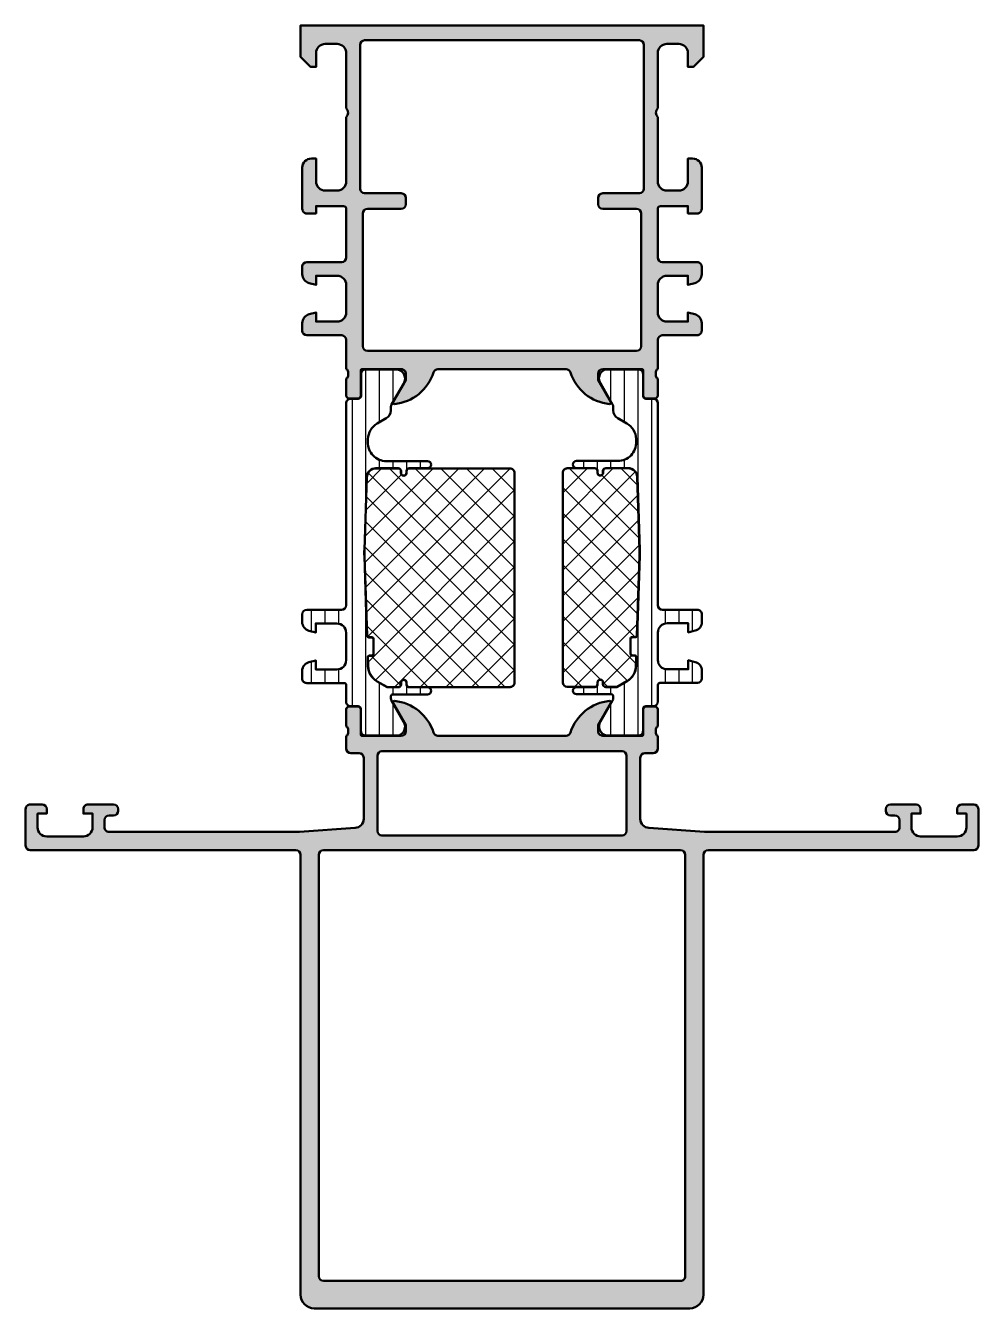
# Model space of a CAD drawing. Extents: x 0 to 104, y -50 to 90.
import ezdxf

# ---------------------------------------------------------------- set-up
doc = ezdxf.new("R2010")
doc.units = 0
for name, color, linetype, lineweight in [('0S-Alu contour', 7, 'Continuous', 50), ('0S-Alu hatch', 252, 'Continuous', 25), ('0S-Plastic contour', 254, 'Continuous', 50), ('0S-Plastic hatch', 253, 'Continuous', 25), ('0S-PT contour', 91, 'Continuous', 50), ('0S-PT hatch', 103, 'Continuous', 25)]:
    doc.layers.add(name, color=color, linetype=linetype, lineweight=lineweight)
pattern_1 = [(90, (0, 0), (-1.4859, 0), [])]
pattern_2 = [(135, (0, 0), (-1.403165018917055, -1.403165018917055), []), (225, (0, 0), (1.403165018917055, -1.403165018917055), [])]

# ---------------------------------------------------------------- blocks, each defined once
blk = doc.blocks.new('445360__8815FFB8_E39F_477E_B9B3_4A0C987C220C_')
at = {"layer": '0S-Alu hatch'}
h = blk.add_hatch(color=256, dxfattribs=at)
edge = h.paths.add_edge_path()
edge.add_line((35, 12.49999999999997), (35, 11.09999999999999))
edge.add_arc((35.49999999999999, 11.09999999999999), 0.4999999999999929, 180, 270)
edge.add_line((35.49999999999999, 10.6), (36.39999999999998, 10.59999999999999))
edge.add_ellipse((36.39999999999997, 10.09999999999999), major_axis=(-0.5000000000000054, 0), ratio=1, start_angle=180, end_angle=269.9999999999992, ccw=False)
edge.add_line((36.89999999999998, 10.09999999999998), (36.89999999999998, 3.431119203401294))
edge.add_ellipse((35.89999999999997, 3.4311192034013), major_axis=(-1.000000000000007, 0), ratio=1, start_angle=94.08561677997528, end_angle=180, ccw=False)
edge.add_line((35.97124704998789, 2.43366050357056), (29.89999999999998, 1.999999999999993))
edge.add_line((29.89999999999998, 1.999999999999993), (9.100000000000003, 1.999999999999992))
edge.add_ellipse((9.100000000000003, 2.499999999999994), major_axis=(-0.5000000000000018, 0), ratio=1, start_angle=0, end_angle=90.00000000000023, ccw=False)
edge.add_line((8.600000000000001, 2.499999999999994), (8.6, 3.299999999999989))
edge.add_ellipse((9.100000000000001, 3.29999999999999), major_axis=(-0.5000000000000018, 0), ratio=1, start_angle=270, end_angle=360, ccw=False)
edge.add_line((9.100000000000003, 3.799999999999992), (9.599999999999998, 3.799999999999991))
edge.add_arc((9.599999999999998, 4.299999999999991), 0.5, 270, 360)
edge.add_line((10.1, 4.299999999999991), (10.1, 4.49999999999999))
edge.add_arc((9.600000000000001, 4.499999999999993), 0.4999999999999983, 0, 90)
edge.add_line((9.600000000000001, 4.999999999999992), (6.8, 4.999999999999992))
edge.add_arc((6.799999999999999, 4.499999999999992), 0.4999999999999992, 89.99999999999991, 180)
edge.add_line((6.3, 4.499999999999993), (6.300000000000001, 3.999999999999992))
edge.add_line((6.300000000000001, 3.999999999999992), (7.300000000000001, 3.999999999999992))
edge.add_line((7.300000000000001, 3.999999999999992), (7.300000000000001, 2.49999999999999))
edge.add_ellipse((6.300000000000003, 2.499999999999992), major_axis=(-0.9999999999999982, 0), ratio=1, start_angle=90, end_angle=180, ccw=False)
edge.add_line((6.300000000000002, 1.499999999999992), (2.299999999999999, 1.499999999999992))
edge.add_ellipse((2.3, 2.499999999999992), major_axis=(-1, 0), ratio=1, start_angle=0, end_angle=90, ccw=False)
edge.add_line((1.299999999999999, 2.499999999999992), (1.299999999999999, 3.999999999999991))
edge.add_line((1.299999999999999, 3.999999999999991), (2.299999999999999, 3.999999999999992))
edge.add_line((2.299999999999999, 3.999999999999992), (2.299999999999999, 4.499999999999991))
edge.add_arc((1.799999999999999, 4.499999999999991), 0.5000000000000006, 0, 90)
edge.add_line((1.799999999999999, 4.999999999999991), (0.5000000000000009, 4.999999999999993))
edge.add_arc((0.5000000000000007, 4.499999999999993), 0.5, 89.99999999999999, 180)
edge.add_line((7e-16, 4.499999999999993), (1e-16, 0.4999999999999929))
edge.add_arc((0.499999999999993, 0.4999999999999929), 0.4999999999999929, 180, 270)
edge.add_line((0.4999999999999928, 0), (29.5, 0))
edge.add_ellipse((29.5, -0.5000000000000008), major_axis=(-0.5000000000000008, 0), ratio=1, start_angle=180, end_angle=270, ccw=False)
edge.add_line((30, -0.5), (29.99999999999998, -48.5))
edge.add_arc((31.50000000000002, -48.49999999999999), 1.500000000000035, 180, 270)
edge.add_line((31.50000000000002, -50.00000000000003), (72.49999999999999, -49.99999999999998))
edge.add_arc((72.49999999999999, -48.49999999999999), 1.499999999999985, 270, 360)
edge.add_line((73.99999999999997, -48.49999999999999), (74, -0.4999999999999929))
edge.add_ellipse((74.5, -0.4999999999999896), major_axis=(-0.5, 0), ratio=1, start_angle=270, end_angle=360, ccw=False)
edge.add_line((74.5, 3.7e-15), (103.5, -7.1e-15))
edge.add_arc((103.5, 0.4999999999999847), 0.4999999999999918, 270, 360)
edge.add_line((104, 0.4999999999999982), (104, 4.499999999999991))
edge.add_arc((103.5, 4.499999999999991), 0.5, 0, 90)
edge.add_line((103.5, 4.999999999999991), (102.2, 4.999999999999992))
edge.add_arc((102.2, 4.499999999999991), 0.5000000000000009, 90, 180)
edge.add_line((101.7, 4.499999999999991), (101.7, 3.999999999999992))
edge.add_line((101.7, 3.999999999999992), (102.7, 3.999999999999991))
edge.add_line((102.7, 3.999999999999991), (102.7, 2.499999999999982))
edge.add_ellipse((101.6999999999999, 2.5), major_axis=(-1.000000000000014, 0), ratio=1, start_angle=90.0000000000008, end_angle=180, ccw=False)
edge.add_line((101.7, 1.499999999999992), (97.69999999999997, 1.499999999999992))
edge.add_ellipse((97.69999999999997, 2.499999999999973), major_axis=(-0.9999999999999813, 0), ratio=1, start_angle=0, end_angle=90, ccw=False)
edge.add_line((96.69999999999999, 2.499999999999976), (96.70000000000002, 3.999999999999992))
edge.add_line((96.70000000000002, 3.999999999999992), (97.69999999999999, 3.999999999999992))
edge.add_line((97.69999999999999, 3.999999999999992), (97.69999999999999, 4.499999999999989))
edge.add_arc((97.19999999999997, 4.499999999999989), 0.5, 0, 90)
edge.add_line((97.19999999999997, 4.999999999999989), (94.39999999999996, 4.999999999999993))
edge.add_arc((94.39999999999996, 4.499999999999992), 0.5000000000000009, 90, 180)
edge.add_line((93.89999999999998, 4.499999999999956), (93.89999999999998, 4.299999999999958))
edge.add_arc((94.39999999999999, 4.299999999999993), 0.5, 180, 269.9999999999984)
edge.add_line((94.39999999999996, 3.799999999999993), (94.89999999999998, 3.799999999999992))
edge.add_ellipse((94.89999999999996, 3.299999999999968), major_axis=(-0.500000000000024, 0), ratio=1, start_angle=180, end_angle=269.9999999999984, ccw=False)
edge.add_line((95.39999999999999, 3.29999999999998), (95.39999999999999, 2.499999999999999))
edge.add_ellipse((94.9, 2.499999999999987), major_axis=(-0.5, 0), ratio=1, start_angle=89.9999999999983, end_angle=180, ccw=False)
edge.add_line((94.89999999999998, 1.999999999999984), (74.1, 1.999999999999993))
edge.add_line((74.1, 1.999999999999993), (68.02875295001208, 2.433660503570563))
edge.add_ellipse((68.1, 3.431119203401291), major_axis=(-0.999999999999993, 0), ratio=1, start_angle=0, end_angle=85.91438322002472, ccw=False)
edge.add_line((67.1, 3.431119203401281), (67.09999999999998, 10.09999999999999))
edge.add_ellipse((67.59999999999998, 10.1), major_axis=(-0.5, 0), ratio=1, start_angle=270.00000000000165, end_angle=360, ccw=False)
edge.add_line((67.59999999999998, 10.59999999999999), (68.5, 10.59999999999999))
edge.add_arc((68.5, 11.09999999999999), 0.4999999999999983, 270, 360)
edge.add_line((69, 11.09999999999999), (69, 12.5))
edge.add_ellipse((69.07883644654305, 12.76752059199314), major_axis=(-0.2788950563274569, 0), ratio=1, start_angle=-1.1645893741091982, end_angle=73.5801235805078, ccw=False)
edge.add_line((68.79999899999999, 12.77318899999158), (68.79999900000001, 13.22678299999147))
edge.add_ellipse((69.07886709564319, 13.23244365946855), major_axis=(-0.2789255417371579, 0), ratio=1, start_angle=-73.57540544464098, end_angle=1.1628700728890067, ccw=False)
edge.add_line((69, 13.49998699999149), (69, 15.37999799999998))
edge.add_arc((68.69999999999997, 15.37999799999998), 0.3000000000000256, 0, 89.99999999999459)
edge.add_line((68.7, 15.67999800000001), (67.7200256809572, 15.67999800000001))
edge.add_arc((67.7200256809572, 15.37999800000001), 0.2999999999999989, 90, 180)
edge.add_line((67.4200256809572, 15.37999800000001), (67.4200256809572, 12.62000000000001))
edge.add_ellipse((67.30002568095723, 12.62), major_axis=(-0.1199999999999761, 0), ratio=1, start_angle=90, end_angle=180, ccw=False)
edge.add_line((67.30002568095723, 12.50000000000003), (63.00000000000004, 12.50000000000004))
edge.add_ellipse((63.00000000000004, 13.00000000000001), major_axis=(-0.4999999999999752, 0), ratio=1, start_angle=0, end_angle=90.0000000000008, ccw=False)
edge.add_line((62.50000000000007, 13.00000000000006), (62.50000000000013, 13.7000000000001))
edge.add_line((62.50000000000013, 13.7000000000001), (63.88149545762249, 16.09282032302761))
edge.add_arc((63.76188021535186, 16.16188021535176), 0.1381197846482754, 329.9999999999984, 455.6225775507932)
edge.add_arc((64.23822324117361, 11.32339113815271), 4.999999999999493, 95.62257755079011, 162.2515836439297)
edge.add_ellipse((58.99999999999983, 13.00000000000052), major_axis=(-0.5000000000004872, 0), ratio=1, start_angle=90, end_angle=162.2515836439314, ccw=False)
edge.add_line((58.99999999999983, 12.50000000000003), (45.00000000000016, 12.50000000000003))
edge.add_ellipse((45.00000000000016, 13.0000000000007), major_axis=(-0.5000000000006734, 0), ratio=1, start_angle=17.748416356069583, end_angle=90, ccw=False)
edge.add_arc((39.76177675882637, 11.32339113815286), 4.999999999999326, 17.74841635607049, 84.37742244920952)
edge.add_arc((40.23811978464814, 16.16188021535174), 0.1381197846482806, 84.37742244920695, 210.0000000000014)
edge.add_line((40.11850454237749, 16.0928203230276), (41.49999999999985, 13.7000000000001))
edge.add_line((41.49999999999985, 13.7000000000001), (41.49999999999994, 13.00000000000008))
edge.add_ellipse((40.99999999999994, 13.00000000000002), major_axis=(-0.4999999999999929, 0), ratio=1, start_angle=90.0000000000008, end_angle=180, ccw=False)
edge.add_line((40.99999999999995, 12.50000000000003), (36.69997431904277, 12.50000000000003))
edge.add_ellipse((36.69997431904278, 12.62000000000001), major_axis=(-0.1199999999999814, 0), ratio=1, start_angle=0, end_angle=89.9999999999967, ccw=False)
edge.add_line((36.57997431904279, 12.62), (36.57997431904279, 15.379998))
edge.add_arc((36.27997431904279, 15.379998), 0.3000000000000043, 0, 90)
edge.add_line((36.27997431904279, 15.67999800000001), (35.30000000000001, 15.67999800000001))
edge.add_arc((35.30000000000001, 15.37999799999999), 0.3000000000000114, 90, 180)
edge.add_line((35, 15.37999799999999), (35, 13.49998699999149))
edge.add_ellipse((34.92113290435684, 13.23244365946856), major_axis=(-0.278925541737144, 0), ratio=1, start_angle=178.8371299271133, end_angle=253.5754054446462, ccw=False)
edge.add_line((35.200001, 13.2267829999915), (35.200001, 12.77318899999116))
edge.add_ellipse((34.92116355345694, 12.76752059199309), major_axis=(-0.2788950563274388, 0), ratio=1, start_angle=106.4198764194935, end_angle=181.1645893740359, ccw=False)
edge = h.paths.add_edge_path()
edge.add_line((32, -46.5), (32, -0.5))
edge.add_ellipse((32.5, -0.4999999999999986), major_axis=(-0.4999999999999999, 0), ratio=1, start_angle=270, end_angle=360, ccw=False)
edge.add_line((32.5, 1.2e-15), (71.49999999999997, -1.6e-15))
edge.add_ellipse((71.49999999999994, -0.5000000000000158), major_axis=(-0.5000000000000142, 0), ratio=1, start_angle=180, end_angle=269.9999999999984, ccw=False)
edge.add_line((71.99999999999997, -0.5000000000000071), (71.99999999999997, -46.50000000000001))
edge.add_ellipse((71.49999999999999, -46.50000000000001), major_axis=(-0.4999999999999858, 0), ratio=1, start_angle=89.9999999999983, end_angle=180, ccw=False)
edge.add_line((71.49999999999997, -47), (32.5, -47))
edge.add_ellipse((32.5, -46.5), major_axis=(-0.5, 0), ratio=1, start_angle=0, end_angle=90, ccw=False)
edge = h.paths.add_edge_path()
edge.add_line((65.1, 1.599999999999994), (38.89999999999999, 1.6))
edge.add_ellipse((38.89999999999999, 2.1), major_axis=(-0.5, 0), ratio=1, start_angle=0, end_angle=90, ccw=False)
edge.add_line((38.39999999999998, 2.100000000000001), (38.39999999999999, 10.3))
edge.add_ellipse((38.89999999999999, 10.3), major_axis=(-0.5, 0), ratio=1, start_angle=270, end_angle=360, ccw=False)
edge.add_line((38.89999999999999, 10.8), (65.10000000000001, 10.8))
edge.add_ellipse((65.10000000000001, 10.3), major_axis=(-0.5, 0), ratio=1, start_angle=180, end_angle=270, ccw=False)
edge.add_line((65.60000000000001, 10.3), (65.6, 2.099999999999994))
edge.add_ellipse((65.1, 2.099999999999994), major_axis=(-0.5, 0), ratio=1, start_angle=90, end_angle=180, ccw=False)
at = {"layer": '0S-Alu contour', "color": 7}
for points in [[(36.27997431904279, 15.67999800000001), (35.30000000000001, 15.67999800000001)], [(40.11850454237749, 16.0928203230276), (41.49999999999985, 13.7000000000001), (41.49999999999994, 13.00000000000008)], [(62.50000000000007, 13.00000000000006), (62.50000000000013, 13.7000000000001), (63.88149545762249, 16.09282032302761)], [(68.7, 15.67999800000001), (67.7200256809572, 15.67999800000001)], [(35, 15.37999799999999), (35, 13.49998699999149)], [(36.57997431904279, 12.62), (36.57997431904279, 15.379998)], [(67.4200256809572, 15.37999800000001), (67.4200256809572, 12.62000000000001)], [(69, 13.49998699999149), (69, 15.37999799999998)], [(35.200001, 13.2267829999915), (35.200001, 12.77318899999116)], [(68.79999899999999, 12.77318899999158), (68.79999900000001, 13.22678299999147)], [(35, 12.49999999999997), (35, 11.09999999999999)], [(40.99999999999995, 12.50000000000003), (36.69997431904277, 12.50000000000003)], [(58.99999999999983, 12.50000000000003), (45.00000000000016, 12.50000000000003)], [(67.30002568095723, 12.50000000000003), (63.00000000000004, 12.50000000000004)], [(69, 11.09999999999999), (69, 12.5)], [(35.49999999999999, 10.6), (36.39999999999998, 10.59999999999999)], [(36.89999999999998, 10.09999999999998), (36.89999999999998, 3.431119203401294)], [(38.39999999999998, 2.100000000000001), (38.39999999999999, 10.3)], [(38.89999999999999, 10.8), (65.10000000000001, 10.8)], [(65.60000000000001, 10.3), (65.6, 2.099999999999993)], [(67.1, 3.431119203401281), (67.09999999999998, 10.09999999999999)], [(67.59999999999998, 10.59999999999999), (68.5, 10.59999999999999)], [(7e-16, 4.499999999999993), (1e-16, 0.4999999999999929)], [(1.799999999999999, 4.999999999999991), (0.5000000000000009, 4.999999999999993)], [(1.299999999999999, 2.499999999999992), (1.299999999999999, 3.999999999999991), (2.299999999999999, 3.999999999999992), (2.299999999999999, 4.499999999999991)], [(6.3, 4.499999999999993), (6.300000000000001, 3.999999999999992), (7.300000000000001, 3.999999999999992), (7.300000000000001, 2.49999999999999)], [(9.600000000000001, 4.999999999999992), (6.8, 4.999999999999992)], [(10.1, 4.299999999999991), (10.1, 4.49999999999999)], [(93.89999999999998, 4.499999999999956), (93.89999999999998, 4.299999999999958)], [(97.19999999999997, 4.999999999999989), (94.39999999999996, 4.999999999999993)], [(96.69999999999999, 2.499999999999976), (96.70000000000002, 3.999999999999992), (97.69999999999999, 3.999999999999992), (97.69999999999999, 4.499999999999989)], [(101.7, 4.499999999999991), (101.7, 3.999999999999992), (102.7, 3.999999999999991), (102.7, 2.499999999999982)], [(103.5, 4.999999999999991), (102.2, 4.999999999999992)], [(104, 0.4999999999999982), (104, 4.499999999999991)], [(8.600000000000001, 2.499999999999994), (8.6, 3.299999999999989)], [(9.100000000000003, 3.799999999999992), (9.599999999999998, 3.799999999999991)], [(94.39999999999996, 3.799999999999993), (94.89999999999998, 3.799999999999992)], [(95.39999999999999, 3.29999999999998), (95.39999999999999, 2.499999999999999)], [(6.300000000000002, 1.499999999999992), (2.299999999999999, 1.499999999999992)], [(35.97124704998789, 2.43366050357056), (29.89999999999998, 1.999999999999993), (9.100000000000003, 1.999999999999992)], [(65.1, 1.599999999999994), (38.89999999999999, 1.6)], [(94.89999999999998, 1.999999999999984), (74.1, 1.999999999999993), (68.02875295001208, 2.433660503570563)], [(101.7, 1.499999999999992), (97.69999999999997, 1.499999999999992)], [(0.4999999999999928, 0), (29.5, 0)], [(32.5, 1.2e-15), (71.49999999999997, -1.6e-15)], [(74.5, 3.7e-15), (103.5, -7.1e-15)], [(30, -0.5), (29.99999999999998, -48.5)], [(32, -46.5), (32, -0.4999999999999986)], [(71.99999999999997, -0.5000000000000071), (71.99999999999997, -46.50000000000001)], [(73.99999999999997, -48.49999999999999), (74, -0.4999999999999929)], [(71.49999999999997, -47), (32.5, -47)], [(31.50000000000002, -50.00000000000003), (72.49999999999999, -49.99999999999998)]]:
    blk.add_lwpolyline(points, dxfattribs=at)
for centre, radius, start, end in [((35.30000000000001, 15.37999799999999), 0.3000000000000114, 90, 180), ((36.27997431904279, 15.379998), 0.3000000000000043, 0, 90), ((40.23811978464814, 16.16188021535174), 0.1381197846482806, 84.37742244920695, 210.0000000000014), ((39.76177675882637, 11.32339113815286), 4.999999999999326, 17.74841635607049, 84.37742244920952), ((64.23822324117361, 11.32339113815271), 4.999999999999493, 95.62257755079011, 162.2515836439297), ((63.76188021535186, 16.16188021535176), 0.1381197846482754, 329.9999999999984, 95.6225775507932), ((67.7200256809572, 15.37999800000001), 0.2999999999999989, 90, 180), ((68.69999999999997, 15.37999799999998), 0.3000000000000256, 0, 89.99999999999459), ((35.49999999999999, 11.09999999999999), 0.4999999999999929, 180, 270), ((68.5, 11.09999999999999), 0.4999999999999983, 270, 0), ((0.5000000000000007, 4.499999999999993), 0.5, 89.99999999999999, 180), ((1.799999999999999, 4.499999999999991), 0.5000000000000006, 0, 90), ((6.799999999999999, 4.499999999999992), 0.4999999999999992, 89.99999999999991, 180), ((9.600000000000001, 4.499999999999993), 0.4999999999999983, 0, 90), ((9.599999999999998, 4.299999999999991), 0.5, 270, 0), ((94.39999999999996, 4.499999999999992), 0.5000000000000009, 90, 180), ((94.39999999999999, 4.299999999999993), 0.5, 180, 269.9999999999984), ((97.19999999999997, 4.499999999999989), 0.5, 0, 90), ((102.2, 4.499999999999991), 0.5000000000000009, 90, 180), ((103.5, 4.499999999999991), 0.5, 0, 90), ((0.499999999999993, 0.4999999999999929), 0.4999999999999929, 180, 270), ((103.5, 0.4999999999999847), 0.4999999999999918, 270, 0), ((31.50000000000002, -48.49999999999999), 1.500000000000035, 180, 270), ((72.49999999999999, -48.49999999999999), 1.499999999999985, 270, 0)]:
    blk.add_arc(centre, radius, start, end, dxfattribs=at)
at = {"layer": '0S-Alu contour', "color": 7, "extrusion": (0, 0, -1)}
for centre, radius, start, end in [((-34.92113290435684, 13.23244365946856), 0.278925541737144, 106.4245945553538, 181.1628700728868), ((-34.92116355345694, 12.76752059199309), 0.2788950563274388, 178.8354106259641, 253.5801235805065), ((-36.69997431904278, 12.62000000000001), 0.1199999999999814, 270.0000000000033, 0), ((-40.99999999999994, 13.00000000000002), 0.4999999999999929, 180, 269.9999999999992), ((-45.00000000000016, 13.0000000000007), 0.5000000000006734, 270, 342.2515836439304), ((-58.99999999999983, 13.00000000000052), 0.5000000000004872, 197.7484163560686, 270), ((-63.00000000000004, 13.00000000000001), 0.4999999999999752, 269.9999999999992, 0), ((-67.30002568095723, 12.62), 0.1199999999999761, 180, 270), ((-69.07883644654305, 12.76752059199314), 0.2788950563274569, 286.4198764194922, 1.16458937410913), ((-69.07886709564319, 13.23244365946855), 0.2789255417371579, 358.837129927111, 73.57540544464105), ((-36.39999999999997, 10.09999999999999), 0.5000000000000054, 90.00000000000081, 180), ((-38.89999999999999, 10.3), 0.5, 0, 90), ((-65.10000000000001, 10.3), 0.5, 90, 180), ((-67.59999999999998, 10.1), 0.5, 0, 89.99999999999837), ((-9.100000000000001, 3.29999999999999), 0.5000000000000018, 0, 90), ((-35.89999999999997, 3.4311192034013), 1.000000000000007, 180, 265.9143832200247), ((-68.1, 3.431119203401291), 0.999999999999993, 274.0856167799754, 0), ((-94.89999999999996, 3.299999999999968), 0.500000000000024, 90.0000000000016, 180), ((-2.3, 2.499999999999992), 1, 270, 0), ((-6.300000000000003, 2.499999999999992), 0.9999999999999982, 180, 270.0000000000001), ((-9.100000000000003, 2.499999999999994), 0.5000000000000018, 269.9999999999998, 0), ((-38.89999999999999, 2.1), 0.5, 270, 0), ((-65.1, 2.099999999999994), 0.5, 180, 270), ((-94.9, 2.499999999999987), 0.5, 180, 270.0000000000017), ((-97.69999999999997, 2.499999999999973), 0.9999999999999813, 270, 0), ((-101.6999999999999, 2.5), 1.000000000000014, 180, 269.9999999999992), ((-29.5, -0.5000000000000008), 0.5000000000000008, 90, 180), ((-32.5, -0.4999999999999986), 0.4999999999999999, 0, 90), ((-74.5, -0.4999999999999896), 0.5, 0, 90), ((-71.49999999999994, -0.5000000000000158), 0.5000000000000142, 90.0000000000016, 180), ((-32.5, -46.5), 0.5, 270, 0), ((-71.49999999999999, -46.50000000000001), 0.4999999999999858, 180, 270.0000000000017)]:
    blk.add_arc(centre, radius, start, end, dxfattribs=at)
blk = doc.blocks.new('438020__3E74DC3A_D212_490A_90F2_8825DF0D6C19_')
at = {"layer": '0S-Alu hatch'}
h = blk.add_hatch(color=256, dxfattribs=at)
edge = h.paths.add_edge_path()
edge.add_arc((70.00000000000011, 86.99999999999986), 1.000000000000113, 90, 180)
edge.add_line((69, 86.99999999999986), (69, 80.99999999999999))
edge.add_arc((69.52499999999996, 80.49999999999999), 0.7249999999999835, 136.3971810272951, 223.6028189727048)
edge.add_line((69, 79.99999999999999), (69, 72.99999999999999))
edge.add_arc((70, 72.99999999999999), 1, 180, 269.9999999999992)
edge.add_line((69.99999999999999, 71.99999999999999), (71.30000000000005, 71.99999999999997))
edge.add_arc((71.30000000000005, 72.99999999999997), 1, 270, 360)
edge.add_line((72.30000000000007, 73.00000000000003), (72.29999999999995, 75.49999999999999))
edge.add_line((72.29999999999995, 75.49999999999999), (72.79999999999995, 75.49999999999999))
edge.add_ellipse((72.79999999999997, 74.5), major_axis=(-0.9999999999999857, 0), ratio=1, start_angle=180, end_angle=270.0000000000008, ccw=False)
edge.add_line((73.79999999999995, 74.49999999999999), (73.79999999999995, 69.99999999999976))
edge.add_ellipse((73.30000000000018, 69.99999999999976), major_axis=(-0.4999999999997727, 0), ratio=1, start_angle=89.99999999999352, end_angle=180, ccw=False)
edge.add_line((73.30000000000013, 69.49999999999999), (72.29999999999995, 69.50000000000009))
edge.add_line((72.29999999999995, 69.50000000000009), (72.29999999999995, 70.29999999999994))
edge.add_line((72.29999999999995, 70.29999999999994), (69.29999999999984, 70.29999999999994))
edge.add_arc((69.29999999999984, 70.0000000000001), 0.2999999999998408, 90, 180)
edge.add_line((69, 70.0000000000001), (69.00000000000011, 64.69999999999973))
edge.add_arc((69.49999999999983, 64.69999999999973), 0.4999999999997016, 180, 270)
edge.add_line((69.49999999999983, 64.20000000000003), (73.29999999999995, 64.20000000000002))
edge.add_ellipse((73.29999999999998, 63.70000000000005), major_axis=(-0.4999999999999645, 0), ratio=1, start_angle=180, end_angle=270.00000000000324, ccw=False)
edge.add_line((73.79999999999995, 63.69999999999995), (73.79999999999983, 62.86925077662545))
edge.add_ellipse((72.79999999999991, 62.86925077662559), major_axis=(-0.9999999999999147, 0), ratio=1, start_angle=105.00000000000921, end_angle=180, ccw=False)
edge.add_line((73.05881904510257, 61.90332495033664), (72.29999999999995, 61.69999999999991))
edge.add_line((72.29999999999995, 61.69999999999991), (72.30000000000007, 62.70000000000003))
edge.add_line((72.30000000000007, 62.70000000000003), (70, 62.70000000000003))
edge.add_arc((70, 61.70000000000015), 0.9999999999998863, 90, 180)
edge.add_line((69.00000000000011, 61.70000000000018), (69, 58.6999999999999))
edge.add_arc((69.99999999999983, 58.69999999999985), 0.9999999999998294, 180, 270)
edge.add_line((69.99999999999983, 57.70000000000003), (72.29999999999984, 57.70000000000003))
edge.add_line((72.29999999999984, 57.70000000000003), (72.29999999999995, 58.70000000000015))
edge.add_line((72.29999999999995, 58.70000000000015), (73.05881904510262, 58.49667504966329))
edge.add_ellipse((72.79999999999976, 57.53074922337411), major_axis=(-1.000000000000197, 0), ratio=1, start_angle=180, end_angle=254.9999999999824, ccw=False)
edge.add_line((73.79999999999995, 57.5307492233741), (73.79999999999995, 56.69999999999991))
edge.add_ellipse((73.29999999999997, 56.69999999999991), major_axis=(-0.4999999999999858, 0), ratio=1, start_angle=89.9999999999983, end_angle=180, ccw=False)
edge.add_line((73.29999999999995, 56.19999999999992), (69.49999999999977, 56.19999999999992))
edge.add_arc((69.49999999999977, 55.70000000000014), 0.4999999999997727, 90, 180)
edge.add_line((69, 55.70000000000013), (69.00000000000011, 52.49999999999976))
edge.add_arc((69.07883644654297, 52.23247940800699), 0.2788950563270531, 106.4198764194741, 181.1645893740815)
edge.add_line((68.79999900000028, 52.2268110000087), (68.79999900000028, 51.77321700000824))
edge.add_arc((69.07886709564346, 51.76755634053116), 0.2789255417371439, 178.8371299271091, 253.5754054446309)
edge.add_line((69.00000000000023, 51.50001300000825), (69.00000000000023, 49.62000199999993))
edge.add_ellipse((68.70000000000023, 49.62000199999992), major_axis=(-0.2999999999999971, 0), ratio=1, start_angle=89.99999999999733, end_angle=180, ccw=False)
edge.add_line((68.70000000000022, 49.32000199999992), (67.72002568095758, 49.32000199999992))
edge.add_ellipse((67.72002568095756, 49.62000200000014), major_axis=(-0.3000000000002245, 0), ratio=1, start_angle=0, end_angle=90.00000000000267, ccw=False)
edge.add_line((67.42002568095734, 49.62000200000017), (67.42002568095745, 52.37999999999986))
edge.add_arc((67.30002568095733, 52.37999999999987), 0.1200000000001182, 0, 90)
edge.add_line((67.30002568095733, 52.5), (62.99999999999987, 52.49999999999987))
edge.add_arc((62.99999999999989, 51.99999999999999), 0.4999999999998864, 90.0000000000016, 180)
edge.add_line((62.5, 51.99999999999999), (62.5, 51.29999999999971))
edge.add_line((62.5, 51.29999999999971), (63.88149545762257, 48.90717967697251))
edge.add_ellipse((63.76188021535188, 48.83811978464834), major_axis=(-0.1381197846483265, 0), ratio=1, start_angle=84.3774224492148, end_angle=210.000000000003, ccw=False)
edge.add_ellipse((64.23822324117356, 53.67660886184824), major_axis=(-5.000000000000373, 0), ratio=1, start_angle=17.7484163560718, end_angle=84.37742244921202, ccw=False)
edge.add_arc((58.99999999999969, 52.00000000000025), 0.4999999999997274, 17.74841635607151, 89.9999999999992)
edge.add_line((58.9999999999997, 52.49999999999999), (45.00000000000005, 52.49999999999999))
edge.add_arc((45.00000000000006, 52.00000000000266), 0.4999999999973213, 90.00000000000081, 162.2515836439279)
edge.add_ellipse((39.761776758826, 53.67660886185073), major_axis=(-5.000000000002998, 0), ratio=1, start_angle=95.62257755079088, end_angle=162.2515836439283, ccw=False)
edge.add_ellipse((40.23811978464815, 48.83811978464844), major_axis=(-0.1381197846485231, 0), ratio=1, start_angle=-30.000000000005798, end_angle=95.62257755079202, ccw=False)
edge.add_line((40.1185045423773, 48.90717967697272), (41.49999999999988, 51.30000000000006))
edge.add_line((41.49999999999988, 51.30000000000006), (41.5, 51.99999999999991))
edge.add_arc((41, 51.99999999999998), 0.5, 0, 90.0000000000016)
edge.add_line((40.99999999999998, 52.49999999999998), (36.6999743190425, 52.49999999999987))
edge.add_arc((36.6999743190425, 52.37999999999992), 0.1199999999999477, 90, 180)
edge.add_line((36.57997431904255, 52.37999999999992), (36.57997431904255, 49.6200020000001))
edge.add_ellipse((36.27997431904248, 49.6200020000001), major_axis=(-0.3000000000000753, 0), ratio=1, start_angle=90.00000000000142, end_angle=180, ccw=False)
edge.add_line((36.27997431904248, 49.32000200000003), (35.29999999999978, 49.32000200000003))
edge.add_ellipse((35.29999999999978, 49.62000200000003), major_axis=(-0.3000000000000043, 0), ratio=1, start_angle=0, end_angle=90.00000000000142, ccw=False)
edge.add_line((34.99999999999977, 49.62000200000004), (34.99999999999977, 51.50001300000859))
edge.add_arc((34.92113290435685, 51.76755634053128), 0.2789255417368375, 286.4245945553221, 361.162870072873)
edge.add_line((35.2000009999997, 51.77321700000827), (35.20000099999982, 52.22681100000901))
edge.add_arc((34.92116355345736, 52.23247940800717), 0.2788950563268438, 358.8354106259444, 433.5801235805329)
edge.add_line((35.00000000000011, 52.49999999999976), (35, 55.70000000000004))
edge.add_arc((34.5, 55.70000000000003), 0.5, 0, 90)
edge.add_line((34.5, 56.20000000000003), (30.70000000000005, 56.20000000000003))
edge.add_ellipse((30.70000000000005, 56.70000000000003), major_axis=(-0.5, 0), ratio=1, start_angle=0, end_angle=89.9999999999996, ccw=False)
edge.add_line((30.20000000000005, 56.7000000000001), (30.20000000000016, 57.53074922337452))
edge.add_ellipse((31.20000000000016, 57.53074922337436), major_axis=(-1.000000000000003, 0), ratio=1, start_angle=285.000000000011, end_angle=360, ccw=False)
edge.add_line((30.94118095489745, 58.49667504966339), (31.70000000000005, 58.70000000000015))
edge.add_line((31.70000000000005, 58.70000000000015), (31.70000000000005, 57.70000000000003))
edge.add_line((31.70000000000005, 57.70000000000003), (34, 57.70000000000003))
edge.add_arc((34, 58.70000000000003), 1, 270, 360)
edge.add_line((35, 58.70000000000003), (35, 61.69999999999998))
edge.add_arc((33.99999999999995, 61.69999999999998), 1.000000000000056, 0, 90)
edge.add_line((33.99999999999995, 62.70000000000003), (31.69999999999993, 62.70000000000003))
edge.add_line((31.69999999999993, 62.70000000000003), (31.70000000000016, 61.70000000000003))
edge.add_line((31.70000000000016, 61.70000000000003), (30.94118095489762, 61.90332495033645))
edge.add_ellipse((31.20000000000019, 62.86925077662566), major_axis=(-1.000000000000148, 0), ratio=1, start_angle=0, end_angle=74.9999999999992, ccw=False)
edge.add_line((30.20000000000005, 62.86925077662566), (30.20000000000005, 63.69999999999992))
edge.add_ellipse((30.70000000000006, 63.69999999999991), major_axis=(-0.5000000000000071, 0), ratio=1, start_angle=270.00000000000244, end_angle=360, ccw=False)
edge.add_line((30.70000000000003, 64.1999999999999), (34.49999999999996, 64.20000000000003))
edge.add_arc((34.49999999999994, 64.70000000000009), 0.500000000000057, 270.0000000000017, 360)
edge.add_line((35, 64.70000000000009), (35, 69.99999999999999))
edge.add_arc((34.70000000000005, 69.99999999999999), 0.2999999999999545, 0, 90)
edge.add_line((34.70000000000005, 70.29999999999994), (31.70000000000005, 70.29999999999994))
edge.add_line((31.70000000000005, 70.29999999999994), (31.70000000000005, 69.49999999999999))
edge.add_line((31.70000000000005, 69.49999999999999), (30.70000000000005, 69.49999999999999))
edge.add_ellipse((30.70000000000004, 69.99999999999999), major_axis=(-0.5, 0), ratio=1, start_angle=0, end_angle=90.0000000000004, ccw=False)
edge.add_line((30.20000000000005, 69.99999999999999), (30.20000000000005, 74.49999999999999))
edge.add_ellipse((31.20000000000005, 74.49999999999999), major_axis=(-1.000000000000003, 0), ratio=1, start_angle=269.99999999998715, end_angle=360, ccw=False)
edge.add_line((31.20000000000028, 75.49999999999999), (31.69999999999993, 75.49999999999987))
edge.add_line((31.69999999999993, 75.49999999999987), (31.70000000000005, 73))
edge.add_arc((32.70000000000022, 73.00000000000006), 1.000000000000184, 180, 270.0000000000049)
edge.add_line((32.7000000000003, 71.99999999999987), (34.0000000000002, 71.99999999999999))
edge.add_arc((34.00000000000011, 72.99999999999987), 0.9999999999998863, 270.0000000000049, 360)
edge.add_line((35, 72.99999999999987), (35, 79.99999999999999))
edge.add_arc((34.47500000000002, 80.49999999999999), 0.7249999999999835, 316.3971810272952, 403.6028189727048)
edge.add_line((35, 80.99999999999999), (35, 86.99999999999999))
edge.add_arc((34, 86.99999999999999), 1, 0, 90.00000000000081)
edge.add_line((33.99999999999999, 87.99999999999999), (32.7000000000001, 87.99999999999997))
edge.add_arc((32.7000000000001, 86.99999999999991), 1.000000000000056, 90, 180)
edge.add_line((31.70000000000005, 86.99999999999986), (31.70000000000016, 85.49999999999999))
edge.add_line((31.70000000000016, 85.49999999999999), (31.10000000000002, 85.49999999999999))
edge.add_line((31.10000000000002, 85.49999999999999), (30, 86.59999999999978))
edge.add_line((30, 86.59999999999978), (30, 89.99999999999999))
edge.add_line((30, 89.99999999999999), (74.00000000000011, 89.99999999999999))
edge.add_line((74.00000000000011, 89.99999999999999), (73.99999999999989, 86.60000000000024))
edge.add_line((73.99999999999989, 86.60000000000024), (72.90000000000032, 85.49999999999989))
edge.add_line((72.90000000000032, 85.49999999999989), (72.29999999999984, 85.49999999999999))
edge.add_line((72.29999999999984, 85.49999999999999), (72.29999999999995, 86.99999999999986))
edge.add_arc((71.2999999999999, 86.99999999999991), 1.000000000000071, 0, 90)
edge.add_line((71.2999999999999, 87.99999999999999), (70.00000000000011, 87.99999999999999))
edge = h.paths.add_edge_path()
edge.add_line((67.5, 72.19999999999997), (67.5, 87.89999999999996))
edge.add_arc((67, 87.89999999999996), 0.5, 0, 90)
edge.add_line((67, 88.39999999999996), (36.99999999999994, 88.39999999999985))
edge.add_arc((36.99999999999994, 87.8999999999999), 0.4999999999999432, 90, 180)
edge.add_line((36.5, 87.8999999999999), (36.5, 72.20000000000009))
edge.add_arc((37.00000000000006, 72.20000000000009), 0.500000000000057, 180, 269.9999999999984)
edge.add_line((37.00000000000005, 71.70000000000003), (40.99999999999981, 71.69999999999996))
edge.add_ellipse((40.9999999999998, 71.20000000000003), major_axis=(-0.499999999999929, 0), ratio=1, start_angle=180, end_angle=269.9999999999984, ccw=False)
edge.add_line((41.49999999999972, 71.20000000000002), (41.49999999999972, 70.50000000000021))
edge.add_ellipse((40.99999999999972, 70.50000000000021), major_axis=(-0.5, 0), ratio=1, start_angle=90.00000000000318, end_angle=180, ccw=False)
edge.add_line((40.99999999999975, 70.00000000000021), (37.29999999999987, 69.99999999999999))
edge.add_arc((37.2999999999999, 69.50000000000004), 0.4999999999999432, 90.00000000000325, 180)
edge.add_line((36.79999999999996, 69.50000000000004), (36.79999999999996, 55.00000000000004))
edge.add_arc((37.30000000000001, 55.00000000000004), 0.500000000000057, 180, 270)
edge.add_line((37.30000000000001, 54.49999999999999), (66.69999999999993, 54.49999999999999))
edge.add_arc((66.69999999999993, 54.99999999999999), 0.5, 270, 360)
edge.add_line((67.19999999999993, 54.99999999999999), (67.19999999999993, 69.49999999999993))
edge.add_arc((66.69999999999987, 69.49999999999993), 0.500000000000057, 0, 90)
edge.add_line((66.69999999999987, 69.99999999999999), (62.99999999999982, 70))
edge.add_ellipse((62.99999999999987, 70.50000000000006), major_axis=(-0.500000000000057, 0), ratio=1, start_angle=0, end_angle=89.99999999999352, ccw=False)
edge.add_line((62.49999999999982, 70.50000000000011), (62.49999999999992, 71.20000000000023))
edge.add_ellipse((62.99999999999982, 71.20000000000014), major_axis=(-0.4999999999998864, 0), ratio=1, start_angle=270, end_angle=360, ccw=False)
edge.add_line((62.99999999999982, 71.70000000000003), (67.00000000000006, 71.70000000000003))
edge.add_arc((67.00000000000006, 72.19999999999997), 0.4999999999999432, 270, 360)
at = {"layer": '0S-Alu contour', "color": 7}
for points in [[(31.70000000000005, 86.99999999999986), (31.70000000000016, 85.49999999999999), (31.10000000000002, 85.49999999999999), (30, 86.59999999999978), (30, 89.99999999999999), (74.00000000000011, 89.99999999999999), (73.99999999999989, 86.60000000000024), (72.90000000000032, 85.49999999999989), (72.29999999999984, 85.49999999999999), (72.29999999999995, 86.99999999999986)], [(67, 88.39999999999996), (36.99999999999994, 88.39999999999985)], [(33.99999999999999, 87.99999999999999), (32.7000000000001, 87.99999999999997)], [(35, 80.99999999999999), (35, 86.99999999999999)], [(36.5, 87.8999999999999), (36.5, 72.20000000000009)], [(67.5, 72.19999999999997), (67.5, 87.89999999999996)], [(69, 86.99999999999986), (69, 80.99999999999999)], [(71.2999999999999, 87.99999999999999), (70.00000000000011, 87.99999999999999)], [(35, 72.99999999999987), (35, 79.99999999999999)], [(69, 79.99999999999999), (69, 72.99999999999999)], [(30.20000000000005, 69.99999999999999), (30.20000000000005, 74.49999999999999)], [(31.20000000000028, 75.49999999999999), (31.69999999999993, 75.49999999999987), (31.70000000000005, 73)], [(72.30000000000007, 73.00000000000003), (72.29999999999995, 75.49999999999999), (72.79999999999995, 75.49999999999999)], [(73.79999999999995, 74.49999999999999), (73.79999999999995, 69.99999999999976)], [(32.7000000000003, 71.99999999999987), (34.0000000000002, 71.99999999999999)], [(37.00000000000005, 71.70000000000003), (40.99999999999981, 71.69999999999996)], [(62.99999999999982, 71.70000000000003), (67.00000000000006, 71.70000000000003)], [(69.99999999999999, 71.99999999999999), (71.30000000000005, 71.99999999999997)], [(34.70000000000005, 70.29999999999994), (31.70000000000005, 70.29999999999994), (31.70000000000005, 69.49999999999999), (30.70000000000005, 69.49999999999999)], [(41.49999999999972, 71.20000000000002), (41.49999999999972, 70.50000000000021)], [(62.49999999999982, 70.50000000000011), (62.49999999999992, 71.20000000000023)], [(73.30000000000013, 69.49999999999999), (72.29999999999995, 69.50000000000009), (72.29999999999995, 70.29999999999994), (69.29999999999984, 70.29999999999994)], [(35, 64.70000000000009), (35, 69.99999999999999)], [(36.79999999999996, 69.50000000000004), (36.79999999999996, 55.00000000000004)], [(40.99999999999975, 70.00000000000021), (37.29999999999987, 69.99999999999999)], [(66.69999999999987, 69.99999999999999), (62.99999999999982, 70)], [(67.19999999999993, 54.99999999999999), (67.19999999999993, 69.49999999999993)], [(69, 70.0000000000001), (69.00000000000011, 64.69999999999973)], [(30.20000000000005, 62.86925077662566), (30.20000000000005, 63.69999999999992)], [(30.70000000000003, 64.1999999999999), (34.49999999999996, 64.20000000000003)], [(69.49999999999983, 64.20000000000003), (73.29999999999995, 64.20000000000002)], [(73.79999999999995, 63.69999999999995), (73.79999999999983, 62.86925077662545)], [(33.99999999999995, 62.70000000000003), (31.69999999999993, 62.70000000000003), (31.70000000000016, 61.70000000000003), (30.94118095489762, 61.90332495033645)], [(35, 58.70000000000003), (35, 61.69999999999998)], [(69.00000000000011, 61.70000000000018), (69, 58.6999999999999)], [(73.05881904510257, 61.90332495033664), (72.29999999999995, 61.69999999999991), (72.30000000000007, 62.70000000000003), (70, 62.70000000000003)], [(30.20000000000005, 56.7000000000001), (30.20000000000016, 57.53074922337452)], [(30.94118095489745, 58.49667504966339), (31.70000000000005, 58.70000000000015), (31.70000000000005, 57.70000000000003), (34, 57.70000000000003)], [(69.99999999999983, 57.70000000000003), (72.29999999999984, 57.70000000000003), (72.29999999999995, 58.70000000000015), (73.05881904510262, 58.49667504966329)], [(73.79999999999995, 57.5307492233741), (73.79999999999995, 56.69999999999991)], [(34.5, 56.20000000000003), (30.70000000000005, 56.20000000000003)], [(73.29999999999995, 56.19999999999992), (69.49999999999977, 56.19999999999992)], [(35.00000000000011, 52.49999999999976), (35, 55.70000000000004)], [(69, 55.70000000000013), (69.00000000000011, 52.49999999999976)], [(37.30000000000001, 54.49999999999999), (66.69999999999993, 54.49999999999999)], [(35.2000009999997, 51.77321700000827), (35.20000099999982, 52.22681100000901)], [(36.57997431904255, 52.37999999999992), (36.57997431904255, 49.6200020000001)], [(40.99999999999998, 52.49999999999998), (36.6999743190425, 52.49999999999987)], [(40.1185045423773, 48.90717967697272), (41.49999999999988, 51.30000000000006), (41.5, 51.99999999999991)], [(58.9999999999997, 52.49999999999999), (45.00000000000005, 52.49999999999999)], [(62.5, 51.99999999999999), (62.5, 51.29999999999971), (63.88149545762257, 48.90717967697251)], [(67.30002568095733, 52.5), (62.99999999999987, 52.49999999999987)], [(67.42002568095734, 49.62000200000017), (67.42002568095745, 52.37999999999986)], [(68.79999900000028, 52.2268110000087), (68.79999900000028, 51.77321700000824)], [(34.99999999999977, 49.62000200000004), (34.99999999999977, 51.50001300000859)], [(69.00000000000023, 51.50001300000825), (69.00000000000023, 49.62000199999993)], [(36.27997431904248, 49.32000200000003), (35.29999999999978, 49.32000200000003)], [(68.70000000000022, 49.32000199999992), (67.72002568095758, 49.32000199999992)]]:
    blk.add_lwpolyline(points, dxfattribs=at)
for centre, radius, start, end in [((36.99999999999994, 87.8999999999999), 0.4999999999999432, 90, 180), ((67, 87.89999999999996), 0.5, 0, 90), ((32.7000000000001, 86.99999999999991), 1.000000000000056, 90, 180), ((34, 86.99999999999999), 1, 0, 90.00000000000081), ((70.00000000000011, 86.99999999999986), 1.000000000000113, 90, 180), ((71.2999999999999, 86.99999999999991), 1.000000000000071, 0, 90), ((34.47500000000002, 80.49999999999999), 0.7249999999999835, 316.3971810272952, 43.60281897270485), ((69.52499999999996, 80.49999999999999), 0.7249999999999835, 136.3971810272951, 223.6028189727048), ((32.70000000000022, 73.00000000000006), 1.000000000000184, 180, 270.0000000000049), ((34.00000000000011, 72.99999999999987), 0.9999999999998863, 270.0000000000049, 0), ((70, 72.99999999999999), 1, 180, 269.9999999999992), ((71.30000000000005, 72.99999999999997), 1, 270, 0), ((37.00000000000006, 72.20000000000009), 0.500000000000057, 180, 269.9999999999984), ((67.00000000000006, 72.19999999999997), 0.4999999999999432, 270, 0), ((34.70000000000005, 69.99999999999999), 0.2999999999999545, 0, 90), ((69.29999999999984, 70.0000000000001), 0.2999999999998408, 90, 180), ((37.2999999999999, 69.50000000000004), 0.4999999999999432, 90.00000000000325, 180), ((66.69999999999987, 69.49999999999993), 0.500000000000057, 0, 90), ((34.49999999999994, 64.70000000000009), 0.500000000000057, 270.0000000000017, 0), ((69.49999999999983, 64.69999999999973), 0.4999999999997016, 180, 270), ((33.99999999999995, 61.69999999999998), 1.000000000000056, 0, 90), ((70, 61.70000000000015), 0.9999999999998863, 90, 180), ((34, 58.70000000000003), 1, 270, 0), ((69.99999999999983, 58.69999999999985), 0.9999999999998294, 180, 270), ((34.5, 55.70000000000003), 0.5, 0, 90), ((69.49999999999977, 55.70000000000014), 0.4999999999997727, 90, 180), ((37.30000000000001, 55.00000000000004), 0.500000000000057, 180, 270), ((66.69999999999993, 54.99999999999999), 0.5, 270, 0), ((34.92116355345736, 52.23247940800717), 0.2788950563268438, 358.8354106259444, 73.58012358053293), ((36.6999743190425, 52.37999999999992), 0.1199999999999477, 90, 180), ((41, 51.99999999999998), 0.5, 0, 90.0000000000016), ((45.00000000000006, 52.00000000000266), 0.4999999999973213, 90.00000000000081, 162.2515836439279), ((58.99999999999969, 52.00000000000025), 0.4999999999997274, 17.74841635607151, 89.9999999999992), ((62.99999999999989, 51.99999999999999), 0.4999999999998864, 90.0000000000016, 180), ((67.30002568095733, 52.37999999999987), 0.1200000000001182, 0, 90), ((69.07883644654297, 52.23247940800699), 0.2788950563270531, 106.4198764194741, 181.1645893740815), ((34.92113290435685, 51.76755634053128), 0.2789255417368375, 286.4245945553221, 1.16287007287306), ((69.07886709564346, 51.76755634053116), 0.2789255417371439, 178.8371299271091, 253.5754054446309)]:
    blk.add_arc(centre, radius, start, end, dxfattribs=at)
at = {"layer": '0S-Alu contour', "color": 7, "extrusion": (0, 0, -1)}
for centre, radius, start, end in [((-31.20000000000005, 74.49999999999999), 1.000000000000003, 0, 90.00000000001282), ((-72.79999999999997, 74.5), 0.9999999999999857, 89.9999999999992, 180), ((-40.9999999999998, 71.20000000000003), 0.499999999999929, 90.0000000000016, 180), ((-62.99999999999982, 71.20000000000014), 0.4999999999998864, 0, 90), ((-40.99999999999972, 70.50000000000021), 0.5, 180, 269.9999999999968), ((-62.99999999999987, 70.50000000000006), 0.500000000000057, 270.0000000000065, 0), ((-30.70000000000004, 69.99999999999999), 0.5, 269.9999999999996, 0), ((-73.30000000000018, 69.99999999999976), 0.4999999999997727, 180, 270.0000000000065), ((-30.70000000000006, 63.69999999999991), 0.5000000000000071, 0, 89.99999999999756), ((-73.29999999999998, 63.70000000000005), 0.4999999999999645, 89.99999999999675, 180), ((-31.20000000000019, 62.86925077662566), 1.000000000000148, 285.0000000000008, 0), ((-72.79999999999991, 62.86925077662559), 0.9999999999999147, 180, 254.9999999999908), ((-31.20000000000016, 57.53074922337436), 1.000000000000003, 0, 74.99999999998897), ((-72.79999999999976, 57.53074922337411), 1.000000000000197, 105.0000000000176, 180), ((-30.70000000000005, 56.70000000000003), 0.5, 270.0000000000004, 0), ((-73.29999999999997, 56.69999999999991), 0.4999999999999858, 180, 270.0000000000017), ((-39.761776758826, 53.67660886185073), 5.000000000002998, 197.7484163560718, 264.3774224492091), ((-64.23822324117356, 53.67660886184824), 5.000000000000373, 275.622577550788, 342.2515836439282), ((-35.29999999999978, 49.62000200000003), 0.3000000000000043, 269.9999999999986, 0), ((-36.27997431904248, 49.6200020000001), 0.3000000000000753, 180, 269.9999999999986), ((-67.72002568095756, 49.62000200000014), 0.3000000000002245, 269.9999999999973, 0), ((-68.70000000000023, 49.62000199999992), 0.2999999999999971, 180, 270.0000000000027), ((-40.23811978464815, 48.83811978464844), 0.1381197846485231, 264.377422449208, 30.00000000000588), ((-63.76188021535188, 48.83811978464834), 0.1381197846483265, 149.999999999997, 275.6225775507852)]:
    blk.add_arc(centre, radius, start, end, dxfattribs=at)
blk = doc.blocks.new('284639__04F23492_8B80_471D_8A2A_D5143D3BE1B1___F2668332_5434_4862_95AF_A6FFEE733972_')
at = {"layer": '0S-Plastic hatch'}
h = blk.add_hatch(dxfattribs=at)
h.set_pattern_fill('ANSI31', color=256, scale=0.4680000000000001, angle=45, style=0)
h.set_pattern_definition(pattern_1)
edge = h.paths.add_edge_path()
edge.add_line((69.01922287640132, 48.79646027886604), (69.01922287640124, 26.75645727886596))
edge.add_arc((69.52922287640126, 26.75645727886597), 0.5100000000000052, 180, 270)
edge.add_line((69.52922287640126, 26.24645727886596), (73.32922287640127, 26.24645727886597))
edge.add_ellipse((73.32922287640129, 25.75645727886599), major_axis=(-0.4899999999999878, 0), ratio=1, start_angle=180, end_angle=270.00000000000165, ccw=False)
edge.add_line((73.81922287640127, 25.75645727886601), (73.81922287640127, 24.9257080554917))
edge.add_ellipse((72.82922287640113, 24.9257080554917), major_axis=(-0.9900000000001369, 0), ratio=1, start_angle=104.9999999999942, end_angle=180, ccw=False)
edge.add_line((73.08545373105257, 23.96944148746536), (72.33922287640128, 23.76948953259444))
edge.add_line((72.33922287640128, 23.76948953259444), (72.33922287640128, 24.76645727886595))
edge.add_line((72.33922287640128, 24.76645727886595), (70.0292228764012, 24.76645727886592))
edge.add_arc((70.02922287640122, 23.75645727886597), 1.009999999999951, 90.00000000000081, 180)
edge.add_line((69.01922287640127, 23.75645727886598), (69.01922287640124, 20.75645727886597))
edge.add_arc((70.02922287640126, 20.75645727886597), 1.010000000000005, 180, 270)
edge.add_line((70.02922287640126, 19.74645727886596), (72.33922287640128, 19.74645727886597))
edge.add_line((72.33922287640128, 19.74645727886597), (72.33922287640128, 20.74342502513756))
edge.add_line((72.33922287640128, 20.74342502513756), (73.0854537310528, 20.54347307026645))
edge.add_ellipse((72.82922287640127, 19.58720650224028), major_axis=(-0.9899999999999984, 0), ratio=1, start_angle=180, end_angle=254.99999999999858, ccw=False)
edge.add_line((73.81922287640127, 19.58720650224029), (73.81922287640127, 18.75645727886591))
edge.add_ellipse((73.32922287640127, 18.75645727886592), major_axis=(-0.4899999999999949, 0), ratio=1, start_angle=90, end_angle=180, ccw=False)
edge.add_line((73.32922287640127, 18.26645727886592), (69.22922287640131, 18.26645727886597))
edge.add_arc((69.22922287640131, 18.05645727886593), 0.2100000000000399, 90, 180)
edge.add_line((69.01922287640127, 18.05645727886594), (69.01922287640124, 16.21645427886603))
edge.add_ellipse((68.52922287640125, 16.21645427886604), major_axis=(-0.4900000000000091, 0), ratio=1, start_angle=90.0000000000017, end_angle=180, ccw=False)
edge.add_line((68.52922287640126, 15.72645427886603), (67.71117621427499, 15.72645427886603))
edge.add_arc((67.71117621427499, 15.41645427886602), 0.3100000000000058, 90, 180.0079247372927)
edge.add_line((67.40117621724019, 15.41641140191125), (67.40150815999196, 13.01652102956674))
edge.add_ellipse((66.91151218724264, 13.01645325629537), major_axis=(-0.4899959774363208, 0), ratio=1, start_angle=89.99999999892327, end_angle=180.007924804669, ccw=False)
edge.add_line((66.91151218723343, 12.52645727885905), (63.4356850514241, 12.52645727886602))
edge.add_ellipse((63.5772786985002, 13.50627535358888), major_axis=(-0.9899960709244872, 0), ratio=1, start_angle=-32.740756988383225, end_angle=81.77710364110118, ccw=False)
edge.add_line((62.7445669935193, 14.04170362780845), (64.07089584746618, 16.33897290527336))
edge.add_arc((63.62922287640121, 16.59397287905893), 0.5099999999999888, 330.0000034006522, 360)
edge.add_line((64.1392228764012, 16.59397287905878), (64.13922287640126, 16.81647000794601))
edge.add_arc((63.92922287640131, 16.81647000794606), 0.2099999999999511, 0, 90.0000000000039)
edge.add_line((63.92922287640129, 17.02647000794601), (60.12922287640124, 17.02647000794597))
edge.add_ellipse((60.12922287640125, 17.41647000794597), major_axis=(-0.3900000000000006, 0), ratio=1, start_angle=-90.00000000000102, end_angle=89.99999999999898, ccw=False)
edge.add_line((60.12922287640126, 17.80647000794597), (62.12922287640125, 17.80647000794601))
edge.add_arc((62.12922287640125, 18.116470007946), 0.3099999999999952, 270.0000000000013, 360)
edge.add_line((62.43922287640124, 18.11647000794587), (62.43922287640132, 18.31647000794613))
edge.add_ellipse((62.72922287640132, 18.31647000794604), major_axis=(-0.2899999999999991, 0), ratio=1, start_angle=180, end_angle=360, ccw=False)
edge.add_line((63.01922287640132, 18.31647000794595), (63.01922287640127, 18.11647000794613))
edge.add_arc((63.32922287640126, 18.11647000794604), 0.3099999999999952, 180, 270)
edge.add_line((63.32922287640126, 17.80647000794604), (64.49332449160154, 17.80647000794604))
edge.add_arc((64.49332449160154, 18.01647000757744), 0.2099999996314068, 270, 299.9999946536921)
edge.add_line((64.59832447444727, 17.8346046633043), (65.63512697384878, 18.43320273643726))
edge.add_arc((64.6301271401371, 20.17391388513307), 2.009999992277216, 299.9999946536925, 358.2766121828994)
edge.add_line((66.63921794359021, 20.11346463009607), (66.66993848594282, 21.04956932847908))
edge.add_arc((66.46005147791357, 21.05645727886599), 0.2100000000000127, 358.1203748410062, 449.9999999999961)
edge.add_line((66.46005147791358, 21.266457278866), (66.22922287640124, 21.26645727886602))
edge.add_ellipse((66.22922287640128, 21.45645727886602), major_axis=(-0.1900000000000013, 0), ratio=1, start_angle=0, end_angle=89.99999999998721, ccw=False)
edge.add_line((66.03922287640128, 21.456457278866), (66.03922287640127, 23.056457278866))
edge.add_ellipse((66.22922287640125, 23.05645727886601), major_axis=(-0.1899999999999835, 0), ratio=1, start_angle=270, end_angle=360, ccw=False)
edge.add_line((66.22922287640125, 23.24645727886599), (66.5388132892511, 23.246457278866))
edge.add_arc((66.53881328925108, 23.456457278866), 0.2099999999999973, 270.0000000000039, 358.120374841006)
edge.add_line((66.74870029728032, 23.44956932847909), (67.03383692579519, 32.13814437283706))
edge.add_arc((57.0292228764003, 32.46647000794677), 10.01000000000099, 358.1203748410035, 361.8796251590556)
edge.add_line((67.03383692579484, 32.79479564306688), (66.77606268234047, 40.72959446590797))
edge.add_arc((65.76660435917688, 40.69646830050406), 1.01000170744341, 1.87953139411133, 89.99990623511258)
edge.add_line((65.76660601205074, 41.70647000794612), (63.3292228764012, 41.70647000794605))
edge.add_arc((63.32922287640121, 41.39647000794609), 0.3099999999999525, 90.00000000000134, 180)
edge.add_line((63.01922287640126, 41.39647000794609), (63.01922287640127, 41.19647000794603))
edge.add_ellipse((62.72922287640128, 41.19647000794603), major_axis=(-0.2899999999999849, 0), ratio=1, start_angle=0, end_angle=180, ccw=False)
edge.add_line((62.43922287640129, 41.19647000794603), (62.43922287640129, 41.39647000794606))
edge.add_arc((62.12922287640132, 41.39647000794606), 0.3099999999999667, 0, 89.99999999999739)
edge.add_line((62.12922287640134, 41.70647000794603), (60.12922287640124, 41.70647000794605))
edge.add_ellipse((60.12922287640125, 42.09647000794603), major_axis=(-0.3899999999999792, 0), ratio=1, start_angle=-90.00000000000102, end_angle=89.99999999999898, ccw=False)
edge.add_line((60.12922287640126, 42.48647000794601), (64.64136146410159, 42.48647000794594))
edge.add_arc((64.64136146410162, 44.49647000794595), 2.010000000000005, 269.9999999999992, 361.8796251589996)
edge.add_line((66.65027996952438, 44.56239753307798), (66.63921794359028, 44.89947538579499))
edge.add_arc((64.63012713241784, 44.83902613052668), 2.010000000000008, 1.72338781707353, 60.00000552362145)
edge.add_line((65.63512696460393, 46.57973728902081), (64.63422295905593, 47.1576093574002))
edge.add_ellipse((65.12922287640133, 48.01497455486749), major_axis=(-0.9900000000000236, 0), ratio=1, start_angle=0, end_angle=60.00000552362138, ccw=False)
edge.add_line((64.1392228764013, 48.01497455486734), (64.13922287640125, 48.41102734437004))
edge.add_arc((63.62922287640126, 48.41102734436987), 0.5099999999999909, 0, 29.99999659934849)
edge.add_line((64.0708958474662, 48.66602731815545), (62.73999765110531, 50.97121092992358))
edge.add_ellipse((63.57270935608614, 51.50663920414321), major_axis=(-0.9899960709244744, 0), ratio=1, start_angle=-81.77710364109782, end_angle=32.74075698838823, ccw=False)
edge.add_line((63.43111570900998, 52.48645727886605), (66.90694284481938, 52.48645727887302))
edge.add_ellipse((66.90694284481934, 51.99646130142745), major_axis=(-0.4899959774455595, 0), ratio=1, start_angle=179.9920752627534, end_angle=269.999999999995, ccw=False)
edge.add_line((67.39693881757799, 51.99639352873274), (67.39660687769558, 49.59650315495751))
edge.add_arc((67.7066068732957, 49.59646027743144), 0.3099999985654167, 179.9920751571131, 270)
edge.add_line((67.7066068732957, 49.28646027886602), (68.52922287640132, 49.28646027886603))
edge.add_ellipse((68.52922287640129, 48.79646027886602), major_axis=(-0.4900000000000162, 0), ratio=1, start_angle=180, end_angle=269.9999999999967, ccw=False)
at = {"layer": '0S-Plastic contour', "color": 7}
for points in [[(63.43111570900998, 52.48645727886605), (66.90694284481938, 52.48645727887302)], [(67.39693881757799, 51.99639352873274), (67.39660687769558, 49.59650315495751)], [(64.0708958474662, 48.66602731815545), (62.73999765110531, 50.97121092992358)], [(67.7066068732957, 49.28646027886602), (68.52922287640132, 49.28646027886603)], [(64.1392228764013, 48.01497455486734), (64.13922287640125, 48.41102734437004)], [(69.01922287640132, 48.79646027886604), (69.01922287640124, 26.75645727886596)], [(65.63512696460393, 46.57973728902081), (64.63422295905593, 47.1576093574002)], [(66.65027996952438, 44.56239753307798), (66.63921794359028, 44.89947538579499)], [(60.12922287640126, 42.48647000794601), (64.64136146410159, 42.48647000794594)], [(62.12922287640134, 41.70647000794603), (60.12922287640124, 41.70647000794605)], [(62.43922287640129, 41.19647000794603), (62.43922287640129, 41.39647000794606)], [(63.01922287640126, 41.39647000794609), (63.01922287640127, 41.19647000794603)], [(65.76660601205074, 41.70647000794612), (63.3292228764012, 41.70647000794605)], [(67.03383692579484, 32.79479564306688), (66.77606268234047, 40.72959446590797)], [(66.74870029728032, 23.44956932847909), (67.03383692579519, 32.13814437283706)], [(69.52922287640126, 26.24645727886596), (73.32922287640127, 26.24645727886597)], [(73.81922287640127, 25.75645727886601), (73.81922287640127, 24.9257080554917)], [(73.08545373105257, 23.96944148746536), (72.33922287640128, 23.76948953259444), (72.33922287640128, 24.76645727886595), (70.0292228764012, 24.76645727886592)], [(66.03922287640128, 21.456457278866), (66.03922287640127, 23.056457278866)], [(66.22922287640125, 23.24645727886599), (66.5388132892511, 23.246457278866)], [(69.01922287640127, 23.75645727886598), (69.01922287640124, 20.75645727886597)], [(66.46005147791358, 21.266457278866), (66.22922287640124, 21.26645727886602)], [(66.63921794359021, 20.11346463009607), (66.66993848594282, 21.04956932847908)], [(70.02922287640126, 19.74645727886596), (72.33922287640128, 19.74645727886597), (72.33922287640128, 20.74342502513756), (73.0854537310528, 20.54347307026645)], [(62.43922287640124, 18.11647000794587), (62.43922287640132, 18.31647000794613)], [(63.01922287640132, 18.31647000794595), (63.01922287640127, 18.11647000794613)], [(64.59832447444727, 17.8346046633043), (65.63512697384878, 18.43320273643726)], [(73.32922287640127, 18.26645727886592), (69.22922287640131, 18.26645727886597)], [(73.81922287640127, 19.58720650224029), (73.81922287640127, 18.75645727886591)], [(60.12922287640126, 17.80647000794597), (62.12922287640125, 17.80647000794601)], [(63.92922287640129, 17.02647000794601), (60.12922287640124, 17.02647000794597)], [(63.32922287640126, 17.80647000794604), (64.49332449160154, 17.80647000794604)], [(64.1392228764012, 16.59397287905878), (64.13922287640126, 16.81647000794601)], [(69.01922287640127, 18.05645727886594), (69.01922287640124, 16.21645427886603)], [(62.7445669935193, 14.04170362780845), (64.07089584746618, 16.33897290527336)], [(67.40117621724019, 15.41641140191125), (67.40150815999196, 13.01652102956674)], [(68.52922287640126, 15.72645427886603), (67.71117621427499, 15.72645427886603)], [(66.91151218723343, 12.52645727885905), (63.4356850514241, 12.52645727886602)]]:
    blk.add_lwpolyline(points, dxfattribs=at)
at = {"layer": '0S-Plastic contour', "color": 7, "extrusion": (0, 0, -1)}
for centre, radius, start, end in [((-63.57270935608614, 51.50663920414321), 0.9899960709244744, 327.2592430116118, 81.77710364109775), ((-66.90694284481934, 51.99646130142745), 0.4899959774455596, 90.000000000005, 180.0079247372467), ((-68.52922287640129, 48.79646027886602), 0.4900000000000162, 90.00000000000333, 180), ((-65.12922287640133, 48.01497455486749), 0.9900000000000236, 299.9999944763786, 0), ((-60.12922287640125, 42.09647000794603), 0.3899999999999792, 270.000000000001, 90.00000000000104), ((-62.72922287640128, 41.19647000794603), 0.2899999999999849, 180, 0), ((-73.32922287640129, 25.75645727886599), 0.4899999999999878, 89.99999999999834, 180), ((-72.82922287640113, 24.9257080554917), 0.9900000000001369, 180, 255.0000000000058), ((-66.22922287640125, 23.05645727886601), 0.1899999999999835, 0, 90), ((-66.22922287640128, 21.45645727886602), 0.1900000000000013, 270.0000000000128, 0), ((-72.82922287640127, 19.58720650224028), 0.9899999999999984, 105.0000000000014, 180), ((-62.72922287640132, 18.31647000794604), 0.2899999999999991, 0, 180), ((-73.32922287640127, 18.75645727886592), 0.4899999999999949, 180, 270), ((-60.12922287640125, 17.41647000794597), 0.3900000000000006, 270.000000000001, 90.00000000000104), ((-68.52922287640125, 16.21645427886604), 0.4900000000000091, 180, 269.9999999999983), ((-63.5772786985002, 13.50627535358888), 0.9899960709244872, 278.2228963588988, 32.74075698838319), ((-66.91151218724264, 13.01645325629537), 0.4899959774363208, 179.992075195331, 270.0000000010768)]:
    blk.add_arc(centre, radius, start, end, dxfattribs=at)
at = {"layer": '0S-Plastic contour', "color": 7}
for centre, radius, start, end in [((67.7066068732957, 49.59646027743144), 0.3099999985654167, 179.9920751571131, 270), ((63.62922287640126, 48.41102734436987), 0.5099999999999909, 0, 29.99999659934849), ((64.63012713241784, 44.83902613052668), 2.010000000000008, 1.72338781707353, 60.00000552362145), ((64.64136146410162, 44.49647000794595), 2.010000000000005, 269.9999999999992, 1.879625158999601), ((62.12922287640132, 41.39647000794606), 0.3099999999999667, 0, 89.99999999999739), ((63.32922287640121, 41.39647000794609), 0.3099999999999525, 90.00000000000134, 180), ((65.76660435917688, 40.69646830050406), 1.01000170744341, 1.87953139411133, 89.99990623511258), ((57.0292228764003, 32.46647000794677), 10.01000000000099, 358.1203748410035, 1.879625159055649), ((69.52922287640126, 26.75645727886597), 0.5100000000000052, 180, 270), ((70.02922287640122, 23.75645727886597), 1.009999999999951, 90.00000000000081, 180), ((66.53881328925108, 23.456457278866), 0.2099999999999973, 270.0000000000039, 358.120374841006), ((66.46005147791357, 21.05645727886599), 0.2100000000000127, 358.1203748410062, 89.99999999999613), ((64.6301271401371, 20.17391388513307), 2.009999992277216, 299.9999946536925, 358.2766121828994), ((70.02922287640126, 20.75645727886597), 1.010000000000005, 180, 270), ((69.22922287640131, 18.05645727886593), 0.2100000000000399, 90, 180), ((62.12922287640125, 18.116470007946), 0.3099999999999952, 270.0000000000013, 0), ((63.32922287640126, 18.11647000794604), 0.3099999999999952, 180, 270), ((63.92922287640131, 16.81647000794606), 0.2099999999999511, 0, 90.0000000000039), ((64.49332449160154, 18.01647000757744), 0.2099999996314068, 270, 299.9999946536921), ((63.62922287640121, 16.59397287905893), 0.5099999999999888, 330.0000034006522, 0), ((67.71117621427499, 15.41645427886602), 0.3100000000000058, 90, 180.0079247372927)]:
    blk.add_arc(centre, radius, start, end, dxfattribs=at)
blk = doc.blocks.new('284639__F6BA804B_5F81_4DCB_9F9B_F51960DBD46D___EC979A5F_A94E_44E0_B996_D857584E58C0_')
at = {"layer": '0S-Plastic hatch'}
h = blk.add_hatch(dxfattribs=at)
h.set_pattern_fill('ANSI31', color=256, scale=0.4680000000000001, angle=45, style=0)
h.set_pattern_definition(pattern_1)
edge = h.paths.add_edge_path()
edge.add_line((37.36704476089843, 44.88281815287089), (37.3559827349643, 44.54574030015233))
edge.add_arc((39.36490124038705, 44.4798127750203), 2.010000000000001, 178.1203748410004, 270.0000000000006)
edge.add_line((39.36490124038707, 42.4698127750203), (43.87703982808739, 42.46981277502038))
edge.add_ellipse((43.8770398280874, 42.0798127750204), major_axis=(-0.3899999999999792, 0), ratio=1, start_angle=90.0000000000021, end_angle=270.00000000000205, ccw=False)
edge.add_line((43.87703982808742, 41.68981277502042), (41.87703982808733, 41.68981277502037))
edge.add_arc((41.87703982808733, 41.37981277502041), 0.3099999999999596, 90.00000000000134, 180)
edge.add_line((41.56703982808738, 41.37981277502042), (41.56703982808738, 41.17981277502035))
edge.add_ellipse((41.27703982808739, 41.17981277502035), major_axis=(-0.2899999999999849, 0), ratio=1, start_angle=0, end_angle=180, ccw=False)
edge.add_line((40.98703982808741, 41.17981277502035), (40.98703982808738, 41.3798127750205))
edge.add_arc((40.67703982808744, 41.37981277502046), 0.3099999999999454, 0, 90)
edge.add_line((40.67703982808744, 41.6898127750204), (38.23965669243792, 41.68981277502045))
edge.add_arc((38.23965834543507, 40.67981106745109), 1.010001707570725, 90.00009377188167, 178.1204686126339)
edge.add_line((37.23020002214035, 40.71293723274034), (36.9724037008705, 32.77745278388505))
edge.add_arc((46.97701775026592, 32.44912714874843), 10.0100000000024, 178.1203748408499, 181.8799188322538)
edge.add_line((36.9724053838555, 32.12075023434068), (37.25756240720834, 23.43291209555344))
edge.add_arc((37.46744941523758, 23.43980004594036), 0.2099999999999988, 181.8796251589967, 270)
edge.add_line((37.46744941523758, 23.22980004594036), (37.7770398280874, 23.22980004594036))
edge.add_ellipse((37.7770398280874, 23.03980004594034), major_axis=(-0.190000000000019, 0), ratio=1, start_angle=180, end_angle=270, ccw=False)
edge.add_line((37.96703982808742, 23.03980004594036), (37.96703982808742, 21.43980004594036))
edge.add_ellipse((37.7770398280874, 21.43980004594038), major_axis=(-0.1900000000000119, 0), ratio=1, start_angle=90.00000000000222, end_angle=180, ccw=False)
edge.add_line((37.77703982808741, 21.24980004594037), (37.54621122657508, 21.24980004594037))
edge.add_arc((37.54621122657509, 21.03980004594037), 0.2099999999999902, 90.00000000000193, 181.8796251589967)
edge.add_line((37.33632421854585, 21.03291209555345), (37.36704476089839, 20.09680739717176))
edge.add_arc((39.37613556435153, 20.15725665220744), 2.009999992277202, 181.7233878170627, 240.0000053463079)
edge.add_line((38.37113573063986, 18.41654550351163), (39.4079382300414, 17.81794743037866))
edge.add_arc((39.5129382128871, 17.99981277465174), 0.2099999996313409, 240.0000053463064, 270)
edge.add_line((39.5129382128871, 17.7898127750204), (40.6770398280874, 17.78981277502039))
edge.add_arc((40.6770398280874, 18.09981277502039), 0.3099999999999952, 270, 360)
edge.add_line((40.98703982808739, 18.09981277502047), (40.98703982808735, 18.29981277502023))
edge.add_ellipse((41.27703982808736, 18.29981277502026), major_axis=(-0.2900000000000133, 0), ratio=1, start_angle=180, end_angle=360, ccw=False)
edge.add_line((41.56703982808738, 18.29981277502028), (41.56703982808736, 18.09981277502036))
edge.add_arc((41.87703982808736, 18.09981277502035), 0.3100000000000023, 180, 270)
edge.add_line((41.87703982808736, 17.78981277502034), (43.87703982808742, 17.78981277502034))
edge.add_ellipse((43.87703982808742, 17.39981277502034), major_axis=(-0.3900000000000041, 0), ratio=1, start_angle=90, end_angle=270, ccw=False)
edge.add_line((43.8770398280874, 17.00981277502033), (40.07703982808737, 17.00981277502039))
edge.add_arc((40.07703982808738, 16.79981277502043), 0.2099999999999653, 90.00000000000193, 180)
edge.add_line((39.86703982808742, 16.79981277502037), (39.86703982808748, 16.57731564613313))
edge.add_arc((40.37703982808745, 16.57731564613323), 0.5099999999999767, 180, 209.9999965993422)
edge.add_line((39.93536685702248, 16.32231567234772), (41.2616957109693, 14.02504639488288))
edge.add_ellipse((40.42898400598848, 13.48961812066323), major_axis=(-0.989996070924478, 0), ratio=1, start_angle=98.2228963588986, end_angle=212.7407569883893, ccw=False)
edge.add_line((40.57057765306456, 12.50980004594038), (37.09475051725525, 12.5098000459334))
edge.add_ellipse((37.09474985203771, 12.99979535825341), major_axis=(-0.4899953123204547, 0), ratio=1, start_angle=-0.00022469661479362912, end_angle=90.00007778473918, ccw=False)
edge.add_line((36.60475453972102, 12.99979727986478), (36.60508648724849, 15.39975416898561))
edge.add_arc((36.29508649021369, 15.39979704594037), 0.3100000000000158, 359.9920752627533, 449.9999999999986)
edge.add_line((36.29508649021369, 15.70979704594039), (35.47703982808741, 15.70979704594039))
edge.add_ellipse((35.47703982808741, 16.19979704594038), major_axis=(-0.4899999999999967, 0), ratio=1, start_angle=0, end_angle=90.0000000000008, ccw=False)
edge.add_line((34.98703982808741, 16.19979704594038), (34.98703982808742, 18.03980004594031))
edge.add_arc((34.7770398280874, 18.03980004594032), 0.2100000000000222, 0, 90)
edge.add_line((34.7770398280874, 18.24980004594034), (30.6770398280874, 18.24980004594028))
edge.add_ellipse((30.67703982808739, 18.73980004594027), major_axis=(-0.4899999999999878, 0), ratio=1, start_angle=0, end_angle=90.0000000000012, ccw=False)
edge.add_line((30.1870398280874, 18.73980004594027), (30.1870398280874, 19.57054926931466))
edge.add_ellipse((31.17703982808739, 19.57054926931466), major_axis=(-0.9899999999999877, 0), ratio=1, start_angle=285.0000000000023, end_angle=360, ccw=False)
edge.add_line((30.92080897343586, 20.52681583734082), (31.6670398280874, 20.72676779221192))
edge.add_line((31.6670398280874, 20.72676779221192), (31.6670398280874, 19.72980004594033))
edge.add_line((31.6670398280874, 19.72980004594033), (33.9770398280874, 19.72980004594033))
edge.add_arc((33.9770398280874, 20.73980004594032), 1.009999999999998, 270, 360)
edge.add_line((34.9870398280874, 20.73980004594032), (34.98703982808741, 23.73980004594034))
edge.add_arc((33.97703982808748, 23.73980004594034), 1.009999999999941, 0, 89.9999999999996)
edge.add_line((33.97703982808748, 24.74980004594028), (31.6670398280874, 24.74980004594031))
edge.add_line((31.6670398280874, 24.74980004594031), (31.6670398280874, 23.7528322996688))
edge.add_line((31.6670398280874, 23.7528322996688), (30.92080897343608, 23.95278425453973))
edge.add_ellipse((31.1770398280875, 24.90905082256603), major_axis=(-0.9900000000000942, 0), ratio=1, start_angle=0, end_angle=75.00000000000642, ccw=False)
edge.add_line((30.1870398280874, 24.90905082256604), (30.1870398280874, 25.73980004594037))
edge.add_ellipse((30.67703982808737, 25.73980004594036), major_axis=(-0.4899999999999701, 0), ratio=1, start_angle=270, end_angle=360, ccw=False)
edge.add_line((30.67703982808737, 26.22980004594034), (34.47703982808743, 26.22980004594034))
edge.add_arc((34.47703982808743, 26.73980004594032), 0.5099999999999838, 270, 360)
edge.add_line((34.98703982808741, 26.73980004594032), (34.98703982808736, 48.77980304594039))
edge.add_ellipse((35.47703982808735, 48.7798030459404), major_axis=(-0.4899999999999949, 0), ratio=1, start_angle=269.9999999999992, end_angle=360, ccw=False)
edge.add_line((35.47703982808736, 49.2698030459404), (36.29965583119298, 49.2698030459404))
edge.add_arc((36.29965583118377, 49.57980304451501), 0.3099999985746038, 270.0000000017033, 360.0079247389484)
edge.add_line((36.60965582679315, 49.57984592147879), (36.60932388691065, 51.97973629580711))
edge.add_ellipse((37.09931985966929, 51.97980406850182), major_axis=(-0.4899959774455562, 0), ratio=1, start_angle=-90.00000000000068, end_angle=0.007924737246696623, ccw=False)
edge.add_line((37.0993198596693, 52.46980004594738), (40.57514699547865, 52.46980004594039))
edge.add_ellipse((40.43355334840251, 51.48998197121755), major_axis=(-0.9899960709244826, 0), ratio=1, start_angle=147.2592430116125, end_angle=261.7771036410986, ccw=False)
edge.add_line((41.26626505338335, 50.95455369699791), (39.93536685702245, 48.64937008522982))
edge.add_arc((40.37703982808744, 48.39437011144431), 0.5099999999999886, 150.0000034006586, 180)
edge.add_line((39.86703982808745, 48.39437011144434), (39.86703982808739, 47.99831732194172))
edge.add_ellipse((38.87703982808737, 47.99831732194186), major_axis=(-0.990000000000016, 0), ratio=1, start_angle=119.999994476377, end_angle=180, ccw=False)
edge.add_line((39.37203974543275, 47.14095212447458), (38.37113573988475, 46.56308005609519))
edge.add_arc((39.37613557207085, 44.82236889760104), 2.010000000000034, 119.9999944763786, 178.2766121828827)
at = {"layer": '0S-Plastic contour', "color": 7}
for points in [[(36.60965582679315, 49.57984592147879), (36.60932388691065, 51.97973629580711)], [(37.0993198596693, 52.46980004594738), (40.57514699547865, 52.46980004594039)], [(41.26626505338335, 50.95455369699791), (39.93536685702245, 48.64937008522982)], [(35.47703982808736, 49.2698030459404), (36.29965583119298, 49.2698030459404)], [(34.98703982808741, 26.73980004594032), (34.98703982808736, 48.77980304594039)], [(39.86703982808745, 48.39437011144434), (39.86703982808739, 47.99831732194172)], [(39.37203974543275, 47.14095212447458), (38.37113573988475, 46.56308005609519)], [(37.36704476089843, 44.88281815287089), (37.3559827349643, 44.54574030015233)], [(39.36490124038707, 42.4698127750203), (43.87703982808739, 42.46981277502038)], [(37.23020002214035, 40.71293723274034), (36.9724037008705, 32.77745278388505)], [(40.67703982808744, 41.6898127750204), (38.23965669243792, 41.68981277502045)], [(40.98703982808741, 41.17981277502035), (40.98703982808738, 41.3798127750205)], [(41.56703982808738, 41.37981277502042), (41.56703982808738, 41.17981277502035)], [(43.87703982808742, 41.68981277502042), (41.87703982808733, 41.68981277502037)], [(36.9724053838555, 32.12075023434068), (37.25756240720834, 23.43291209555344)], [(30.1870398280874, 24.90905082256604), (30.1870398280874, 25.73980004594037)], [(30.67703982808737, 26.22980004594034), (34.47703982808743, 26.22980004594034)], [(33.97703982808748, 24.74980004594028), (31.6670398280874, 24.74980004594031), (31.6670398280874, 23.7528322996688), (30.92080897343608, 23.95278425453973)], [(34.9870398280874, 20.73980004594032), (34.98703982808741, 23.73980004594034)], [(37.46744941523758, 23.22980004594036), (37.7770398280874, 23.22980004594036)], [(37.96703982808742, 23.03980004594036), (37.96703982808742, 21.43980004594036)], [(37.33632421854585, 21.03291209555345), (37.36704476089839, 20.09680739717176)], [(37.77703982808741, 21.24980004594037), (37.54621122657508, 21.24980004594037)], [(30.92080897343586, 20.52681583734082), (31.6670398280874, 20.72676779221192), (31.6670398280874, 19.72980004594033), (33.9770398280874, 19.72980004594033)], [(30.1870398280874, 18.73980004594027), (30.1870398280874, 19.57054926931466)], [(34.7770398280874, 18.24980004594034), (30.6770398280874, 18.24980004594028)], [(38.37113573063986, 18.41654550351163), (39.4079382300414, 17.81794743037866)], [(40.98703982808739, 18.09981277502047), (40.98703982808735, 18.29981277502023)], [(41.56703982808738, 18.29981277502028), (41.56703982808736, 18.09981277502036)], [(34.98703982808741, 16.19979704594038), (34.98703982808742, 18.03980004594031)], [(39.5129382128871, 17.7898127750204), (40.6770398280874, 17.78981277502039)], [(43.8770398280874, 17.00981277502033), (40.07703982808737, 17.00981277502039)], [(41.87703982808736, 17.78981277502034), (43.87703982808742, 17.78981277502034)], [(36.29508649021369, 15.70979704594039), (35.47703982808741, 15.70979704594039)], [(39.86703982808742, 16.79981277502037), (39.86703982808748, 16.57731564613313)], [(39.93536685702248, 16.32231567234772), (41.2616957109693, 14.02504639488288)], [(36.60475453972102, 12.99979727986478), (36.60508648724849, 15.39975416898561)], [(40.57057765306456, 12.50980004594038), (37.09475051725525, 12.5098000459334)]]:
    blk.add_lwpolyline(points, dxfattribs=at)
at = {"layer": '0S-Plastic contour', "color": 7, "extrusion": (0, 0, -1)}
for centre, radius, start, end in [((-37.09931985966929, 51.97980406850182), 0.4899959774455562, 359.9920752627533, 90.00000000000082), ((-40.43355334840251, 51.48998197121755), 0.9899960709244826, 98.22289635890137, 212.7407569883876), ((-35.47703982808735, 48.7798030459404), 0.4899999999999949, 0, 90.00000000000082), ((-38.87703982808737, 47.99831732194186), 0.9900000000000162, 180, 240.000005523623), ((-43.8770398280874, 42.0798127750204), 0.3899999999999792, 89.99999999999793, 269.9999999999979), ((-41.27703982808739, 41.17981277502035), 0.2899999999999849, 180, 0), ((-30.67703982808737, 25.73980004594036), 0.4899999999999701, 0, 90), ((-31.1770398280875, 24.90905082256603), 0.9900000000000942, 284.9999999999936, 0), ((-37.7770398280874, 23.03980004594034), 0.190000000000019, 90, 180), ((-37.7770398280874, 21.43980004594038), 0.1900000000000119, 180, 269.9999999999978), ((-31.17703982808739, 19.57054926931466), 0.9899999999999877, 0, 74.99999999999773), ((-30.67703982808739, 18.73980004594027), 0.4899999999999878, 269.9999999999988, 0), ((-41.27703982808736, 18.29981277502026), 0.2900000000000133, 0, 180), ((-43.87703982808742, 17.39981277502034), 0.3900000000000041, 90, 270), ((-35.47703982808741, 16.19979704594038), 0.4899999999999967, 269.9999999999992, 0), ((-40.42898400598848, 13.48961812066323), 0.989996070924478, 147.2592430116107, 261.7771036411014), ((-37.09474985203771, 12.99979535825341), 0.4899953123204547, 269.9999222152608, 0.000224696614717)]:
    blk.add_arc(centre, radius, start, end, dxfattribs=at)
at = {"layer": '0S-Plastic contour', "color": 7}
for centre, radius, start, end in [((36.29965583118377, 49.57980304451501), 0.3099999985746038, 270.0000000017033, 0.0079247389484292), ((40.37703982808744, 48.39437011144431), 0.5099999999999886, 150.0000034006586, 180), ((39.37613557207085, 44.82236889760104), 2.010000000000034, 119.9999944763786, 178.2766121828827), ((39.36490124038705, 44.4798127750203), 2.010000000000001, 178.1203748410004, 270.0000000000006), ((38.23965834543507, 40.67981106745109), 1.010001707570725, 90.00009377188167, 178.1204686126339), ((40.67703982808744, 41.37981277502046), 0.3099999999999454, 0, 90), ((41.87703982808733, 41.37981277502041), 0.3099999999999596, 90.00000000000134, 180), ((46.97701775026592, 32.44912714874843), 10.0100000000024, 178.1203748408499, 181.8799188322538), ((34.47703982808743, 26.73980004594032), 0.5099999999999838, 270, 0), ((33.97703982808748, 23.73980004594034), 1.009999999999941, 0, 89.9999999999996), ((37.46744941523758, 23.43980004594036), 0.2099999999999988, 181.8796251589967, 270), ((37.54621122657509, 21.03980004594037), 0.2099999999999902, 90.00000000000193, 181.8796251589967), ((33.9770398280874, 20.73980004594032), 1.009999999999998, 270, 0), ((39.37613556435153, 20.15725665220744), 2.009999992277202, 181.7233878170627, 240.0000053463079), ((34.7770398280874, 18.03980004594032), 0.2100000000000222, 0, 90), ((39.5129382128871, 17.99981277465174), 0.2099999996313409, 240.0000053463064, 270), ((40.07703982808738, 16.79981277502043), 0.2099999999999653, 90.00000000000193, 180), ((40.6770398280874, 18.09981277502039), 0.3099999999999952, 270, 0), ((41.87703982808736, 18.09981277502035), 0.3100000000000023, 180, 270), ((36.29508649021369, 15.39979704594037), 0.3100000000000158, 359.9920752627533, 89.9999999999987), ((40.37703982808745, 16.57731564613323), 0.5099999999999767, 180, 209.9999965993422)]:
    blk.add_arc(centre, radius, start, end, dxfattribs=at)
blk = doc.blocks.new('439480__206494F9_80E0_41CB_BDA4_BD4A797E6722_')
at = {"layer": '0S-PT hatch'}
h = blk.add_hatch(dxfattribs=at)
h.set_pattern_fill('ANSI37', color=256, scale=0.625, angle=90, style=0)
h.set_pattern_definition(pattern_2)
edge = h.paths.add_edge_path()
edge.add_line((53.36703982808735, 41.17981277502038), (53.36703982808737, 18.29981277502038))
edge.add_ellipse((52.87703982808739, 18.29981277502038), major_axis=(-0.4899999999999736, 0), ratio=1, start_angle=89.9999999999992, end_angle=180, ccw=False)
edge.add_line((52.87703982808739, 17.8098127750204), (43.8770398280874, 17.80981277502034))
edge.add_line((43.8770398280874, 17.80981277502034), (41.87703982808741, 17.80981277502037))
edge.add_ellipse((41.87703982808741, 18.09981277502037), major_axis=(-0.2899999999999955, 0), ratio=1, start_angle=0, end_angle=90, ccw=False)
edge.add_line((41.58703982808742, 18.09981277502026), (41.58703982808733, 18.29981277502049))
edge.add_arc((41.27703982808735, 18.2998127750204), 0.3099999999999952, 0, 180)
edge.add_line((40.96703982808735, 18.29981277502032), (40.96703982808739, 18.0998127750205))
edge.add_ellipse((40.67703982808738, 18.09981277502041), major_axis=(-0.2900000000000133, 0), ratio=1, start_angle=89.99999999999858, end_angle=180, ccw=False)
edge.add_line((40.67703982808737, 17.80981277502039), (39.51293821288712, 17.80981277502039))
edge.add_ellipse((39.51293821288713, 17.99981277465179), major_axis=(-0.1899999996314001, 0), ratio=1, start_angle=60.000005346301805, end_angle=89.9999999999979, ccw=False)
edge.add_line((39.4179382284252, 17.83526793938746), (38.38113572902367, 18.43386601252042))
edge.add_ellipse((39.37613556435155, 20.15725665220744), major_axis=(-1.989999992277223, 0), ratio=1, start_angle=1.722604667158521, end_angle=60.00000534630777, ccw=False)
edge.add_line((37.3870348963973, 20.09743607040396), (37.35631345740576, 21.03356809082839))
edge.add_ellipse((37.54621122657508, 21.03980004594036), major_axis=(-0.1900000000000056, 0), ratio=1, start_angle=-90, end_angle=1.879625158995907, ccw=False)
edge.add_line((37.54621122657508, 21.22980004594036), (37.7770398280874, 21.22980004594036))
edge.add_arc((37.7770398280874, 21.43980004594037), 0.2100000000000044, 270, 360)
edge.add_line((37.98703982808741, 21.43980004594037), (37.98703982808741, 23.03980004594036))
edge.add_arc((37.7770398280874, 23.03980004594035), 0.210000000000008, 0, 90)
edge.add_line((37.7770398280874, 23.24980004594036), (37.46744941523757, 23.24980004594037))
edge.add_ellipse((37.46744941523759, 23.43980004594037), major_axis=(-0.1900000000000048, 0), ratio=1, start_angle=1.879625158995907, end_angle=89.99999999999358, ccw=False)
edge.add_line((37.27755164606827, 23.4335680908284), (36.99241501755341, 32.12214313518631))
edge.add_ellipse((46.97703982809008, 32.44981277502105), major_axis=(-9.990000000002691, 0), ratio=1, start_angle=-1.8796251590367774, end_angle=1.879625158995907, ccw=False)
edge.add_line((36.99241501755365, 32.77748241486294), (37.25018947673493, 40.71228784455878))
edge.add_ellipse((38.23965503956401, 40.67981448246246), major_axis=(-0.9899982925593915, 0), ratio=1, start_angle=269.9999043405416, end_angle=358.12027918121686, ccw=False)
edge.add_line((38.23965669243795, 41.66981277502047), (40.67703982808746, 41.66981277502038))
edge.add_ellipse((40.67703982808746, 41.37981277502044), major_axis=(-0.2899999999999494, 0), ratio=1, start_angle=180, end_angle=270, ccw=False)
edge.add_line((40.9670398280874, 41.37981277502045), (40.9670398280874, 41.17981277502041))
edge.add_arc((41.27703982808738, 41.17981277502041), 0.309999999999981, 180, 360)
edge.add_line((41.58703982808737, 41.17981277502041), (41.58703982808737, 41.37981277502041))
edge.add_ellipse((41.87703982808733, 41.37981277502041), major_axis=(-0.2899999999999707, 0), ratio=1, start_angle=270.0000000000014, end_angle=360, ccw=False)
edge.add_line((41.87703982808733, 41.66981277502038), (43.87703982808742, 41.66981277502038))
edge.add_line((43.87703982808742, 41.66981277502038), (52.87703982808733, 41.6698127750204))
edge.add_ellipse((52.87703982808734, 41.17981277502038), major_axis=(-0.4900000000000162, 0), ratio=1, start_angle=180, end_angle=270.0000000000008, ccw=False)
at = {"layer": '0S-PT contour', "color": 7}
for points in [[(36.99241501755365, 32.77748241486294), (37.25018947673493, 40.71228784455878)], [(38.23965669243795, 41.66981277502047), (40.67703982808746, 41.66981277502038)], [(40.9670398280874, 41.37981277502045), (40.9670398280874, 41.17981277502041)], [(41.58703982808737, 41.17981277502041), (41.58703982808737, 41.37981277502041)], [(41.87703982808733, 41.66981277502038), (43.87703982808742, 41.66981277502038), (52.87703982808733, 41.6698127750204)], [(53.36703982808735, 41.17981277502038), (53.36703982808737, 18.29981277502038)], [(37.27755164606827, 23.4335680908284), (36.99241501755341, 32.12214313518631)], [(37.7770398280874, 23.24980004594036), (37.46744941523757, 23.24980004594037)], [(37.98703982808741, 21.43980004594037), (37.98703982808741, 23.03980004594036)], [(37.3870348963973, 20.09743607040396), (37.35631345740576, 21.03356809082839)], [(37.54621122657508, 21.22980004594036), (37.7770398280874, 21.22980004594036)], [(39.4179382284252, 17.83526793938746), (38.38113572902367, 18.43386601252042)], [(40.96703982808735, 18.29981277502032), (40.96703982808739, 18.0998127750205)], [(41.58703982808742, 18.09981277502026), (41.58703982808733, 18.29981277502049)], [(40.67703982808737, 17.80981277502039), (39.51293821288712, 17.80981277502039)], [(52.87703982808739, 17.8098127750204), (43.8770398280874, 17.80981277502034), (41.87703982808741, 17.80981277502037)]]:
    blk.add_lwpolyline(points, dxfattribs=at)
at = {"layer": '0S-PT contour', "color": 7, "extrusion": (0, 0, -1)}
for centre, radius, start, end in [((-38.23965503956401, 40.67981448246246), 0.9899982925593915, 1.879720818783139, 90.0000956594584), ((-40.67703982808746, 41.37981277502044), 0.2899999999999494, 90, 180), ((-41.87703982808733, 41.37981277502041), 0.2899999999999707, 0, 89.9999999999986), ((-52.87703982808734, 41.17981277502038), 0.4900000000000162, 89.99999999999918, 180), ((-46.97703982809008, 32.44981277502105), 9.990000000002691, 358.1203748410041, 1.879625159036837), ((-37.46744941523759, 23.43980004594037), 0.1900000000000048, 270.0000000000064, 358.1203748410041), ((-37.54621122657508, 21.03980004594036), 0.1900000000000056, 358.1203748410041, 90), ((-39.37613556435155, 20.15725665220744), 1.989999992277224, 299.9999946536922, 358.2773953328415), ((-52.87703982808739, 18.29981277502038), 0.4899999999999736, 180, 270.0000000000008), ((-39.51293821288713, 17.99981277465179), 0.1899999996314001, 270.0000000000021, 299.9999946536982), ((-40.67703982808738, 18.09981277502041), 0.2900000000000133, 180, 270.0000000000014), ((-41.87703982808741, 18.09981277502037), 0.2899999999999956, 270, 0)]:
    blk.add_arc(centre, radius, start, end, dxfattribs=at)
at = {"layer": '0S-PT contour', "color": 7}
for centre, radius, start, end in [((41.27703982808738, 41.17981277502041), 0.309999999999981, 180, 0), ((37.7770398280874, 23.03980004594035), 0.210000000000008, 0, 90), ((37.7770398280874, 21.43980004594037), 0.2100000000000044, 270, 0), ((41.27703982808735, 18.2998127750204), 0.3099999999999952, 0, 180)]:
    blk.add_arc(centre, radius, start, end, dxfattribs=at)
blk = doc.blocks.new('439480__05B8A1EE_D513_476B_8714_A7F0141CE5BD_')
at = {"layer": '0S-PT hatch'}
h = blk.add_hatch(dxfattribs=at)
h.set_pattern_fill('ANSI37', color=256, scale=0.625, angle=90, style=0)
h.set_pattern_definition(pattern_2)
edge = h.paths.add_edge_path()
edge.add_line((58.6392228764013, 41.19647000794603), (58.6392228764013, 18.31647000794601))
edge.add_arc((59.12922287640128, 18.31647000794601), 0.4899999999999736, 180, 269.9999999999992)
edge.add_line((59.12922287640127, 17.82647000794604), (62.12922287640129, 17.82647000794598))
edge.add_arc((62.1292228764013, 18.11647000794599), 0.2900000000000062, 269.9999999999972, 360)
edge.add_line((62.41922287640131, 18.11647000794598), (62.41922287640131, 18.316470007946))
edge.add_ellipse((62.72922287640131, 18.31647000794598), major_axis=(-0.3100000000000023, 0), ratio=1, start_angle=180, end_angle=360, ccw=False)
edge.add_line((63.03922287640131, 18.31647000794596), (63.03922287640125, 18.1164700079461))
edge.add_arc((63.32922287640124, 18.11647000794603), 0.2899999999999849, 180, 270.0000000000014)
edge.add_line((63.32922287640124, 17.82647000794604), (64.49332449160154, 17.82647000794603))
edge.add_arc((64.49332449160156, 18.01647000757751), 0.1899999996314747, 269.9999999999957, 299.9999946536878)
edge.add_line((64.58832447606349, 17.8519251723131), (65.62512697546498, 18.45052324544604))
edge.add_arc((64.63012714013709, 20.17391388513305), 1.989999992277215, 299.9999946536929, 358.277395332858)
edge.add_line((66.61922780809135, 20.11409330333013), (66.6499492470829, 21.05022532375403))
edge.add_arc((66.4600514779136, 21.056457278866), 0.1899999999999915, 358.1203748410027, 451.4729373782516)
edge.add_line((66.45516757058607, 21.24639449862351), (66.22830756661807, 21.24639449862351))
edge.add_ellipse((66.23324604249751, 21.46060940092792), major_axis=(-0.2142718201567833, 0), ratio=1, start_angle=1.6488067453728945, end_angle=88.67934625461169, ccw=False)
edge.add_line((66.01906293780678, 21.45444412896803), (66.0192228774478, 23.05647824442716))
edge.add_ellipse((66.22922287640127, 23.056457278866), major_axis=(-0.2100000000000227, 0), ratio=1, start_angle=270.00000000000387, end_angle=359.9942798181932, ccw=False)
edge.add_line((66.22922287640125, 23.26645727886601), (66.5388132892511, 23.266457278866))
edge.add_arc((66.5388132892511, 23.456457278866), 0.1899999999999942, 270, 358.120374841007)
edge.add_line((66.7287110584204, 23.45022532375404), (67.01384768693526, 32.13880036811185))
edge.add_arc((57.02922287640059, 32.46647000794609), 9.990000000000688, 358.1203748410064, 361.8796251589438)
edge.add_line((67.01384768693555, 32.79413964777169), (66.75607322775375, 40.72894507748375))
edge.add_arc((65.76660766492466, 40.69647171538812), 0.989998292559369, 1.87972081874319, 90.00009565945754)
edge.add_line((65.76660601205074, 41.6864700079461), (63.32922287640122, 41.68647000794605))
edge.add_arc((63.32922287640122, 41.39647000794609), 0.2899999999999565, 90, 180)
edge.add_line((63.03922287640126, 41.39647000794609), (63.03922287640125, 41.19647000794603))
edge.add_ellipse((62.72922287640128, 41.19647000794603), major_axis=(-0.3099999999999738, 0), ratio=1, start_angle=0, end_angle=180, ccw=False)
edge.add_line((62.41922287640131, 41.19647000794603), (62.41922287640129, 41.39647000794605))
edge.add_arc((62.12922287640132, 41.39647000794604), 0.2899999999999707, 0, 90.00000000000142)
edge.add_line((62.12922287640131, 41.68647000794601), (59.12922287640134, 41.68647000794605))
edge.add_arc((59.12922287640133, 41.19647000794603), 0.4900000000000233, 89.99999999999834, 180)
at = {"layer": '0S-PT contour', "color": 7}
for points in [[(58.6392228764013, 41.19647000794603), (58.6392228764013, 18.31647000794601)], [(62.12922287640131, 41.68647000794601), (59.12922287640134, 41.68647000794605)], [(62.41922287640131, 41.19647000794603), (62.41922287640129, 41.39647000794605)], [(63.03922287640126, 41.39647000794609), (63.03922287640125, 41.19647000794603)], [(65.76660601205074, 41.6864700079461), (63.32922287640122, 41.68647000794605)], [(67.01384768693555, 32.79413964777169), (66.75607322775375, 40.72894507748375)], [(66.7287110584204, 23.45022532375404), (67.01384768693526, 32.13880036811185)], [(66.01906293780678, 21.45444412896803), (66.0192228774478, 23.05647824442716)], [(66.22922287640125, 23.26645727886601), (66.5388132892511, 23.266457278866)], [(66.45516757058607, 21.24639449862351), (66.22830756661807, 21.24639449862351)], [(66.61922780809135, 20.11409330333013), (66.6499492470829, 21.05022532375403)], [(62.41922287640131, 18.11647000794598), (62.41922287640131, 18.316470007946)], [(63.03922287640131, 18.31647000794596), (63.03922287640125, 18.1164700079461)], [(64.58832447606349, 17.8519251723131), (65.62512697546498, 18.45052324544604)], [(59.12922287640127, 17.82647000794604), (62.12922287640129, 17.82647000794598)], [(63.32922287640124, 17.82647000794604), (64.49332449160154, 17.82647000794603)]]:
    blk.add_lwpolyline(points, dxfattribs=at)
for centre, radius, start, end in [((59.12922287640133, 41.19647000794603), 0.4900000000000233, 89.99999999999834, 180), ((62.12922287640132, 41.39647000794604), 0.2899999999999707, 0, 90.00000000000142), ((63.32922287640122, 41.39647000794609), 0.2899999999999565, 90, 180), ((65.76660766492466, 40.69647171538812), 0.989998292559369, 1.87972081874319, 90.00009565945754), ((57.02922287640059, 32.46647000794609), 9.990000000000688, 358.1203748410064, 1.879625158943747), ((66.5388132892511, 23.456457278866), 0.1899999999999942, 270, 358.120374841007), ((66.4600514779136, 21.056457278866), 0.1899999999999915, 358.1203748410027, 91.47293737825171), ((64.63012714013709, 20.17391388513305), 1.989999992277215, 299.9999946536929, 358.277395332858), ((59.12922287640128, 18.31647000794601), 0.4899999999999736, 180, 269.9999999999992), ((62.1292228764013, 18.11647000794599), 0.2900000000000062, 269.9999999999972, 0), ((63.32922287640124, 18.11647000794603), 0.2899999999999849, 180, 270.0000000000014), ((64.49332449160156, 18.01647000757751), 0.1899999996314747, 269.9999999999957, 299.9999946536878)]:
    blk.add_arc(centre, radius, start, end, dxfattribs=at)
at = {"layer": '0S-PT contour', "color": 7, "extrusion": (0, 0, -1)}
for centre, radius, start, end in [((-62.72922287640128, 41.19647000794603), 0.3099999999999738, 180, 0), ((-66.22922287640127, 23.056457278866), 0.2100000000000227, 0.0057201818068089, 89.99999999999613), ((-66.23324604249751, 21.46060940092792), 0.2142718201567833, 271.3206537453883, 358.3511932546271), ((-62.72922287640131, 18.31647000794598), 0.3100000000000023, 0, 180)]:
    blk.add_arc(centre, radius, start, end, dxfattribs=at)
blk = doc.blocks.new('439480__BF43221A_7585_43E4_B9EB_F7E28B6C5DC0_')
at = {"layer": '0S-Alu contour', "color": 7}
for name in ['438020__3E74DC3A_D212_490A_90F2_8825DF0D6C19_', '445360__8815FFB8_E39F_477E_B9B3_4A0C987C220C_']:
    blk.add_blockref(name, (0, 0), dxfattribs=at)
at = {"layer": '0S-Plastic contour', "color": 7}
for name in ['284639__F6BA804B_5F81_4DCB_9F9B_F51960DBD46D___EC979A5F_A94E_44E0_B996_D857584E58C0_', '284639__04F23492_8B80_471D_8A2A_D5143D3BE1B1___F2668332_5434_4862_95AF_A6FFEE733972_']:
    blk.add_blockref(name, (0, 0), dxfattribs=at)
at = {"layer": '0S-PT contour', "color": 7}
for name in ['439480__206494F9_80E0_41CB_BDA4_BD4A797E6722_', '439480__05B8A1EE_D513_476B_8714_A7F0141CE5BD_']:
    blk.add_blockref(name, (0, 0), dxfattribs=at)

msp = doc.modelspace()

# ---------------------------------------------------------------- block references
at = {"layer": '0S-Alu contour', "color": 7}
msp.add_blockref('439480__BF43221A_7585_43E4_B9EB_F7E28B6C5DC0_', (0, 0), dxfattribs=at)

doc.saveas('drawing.dxf')
